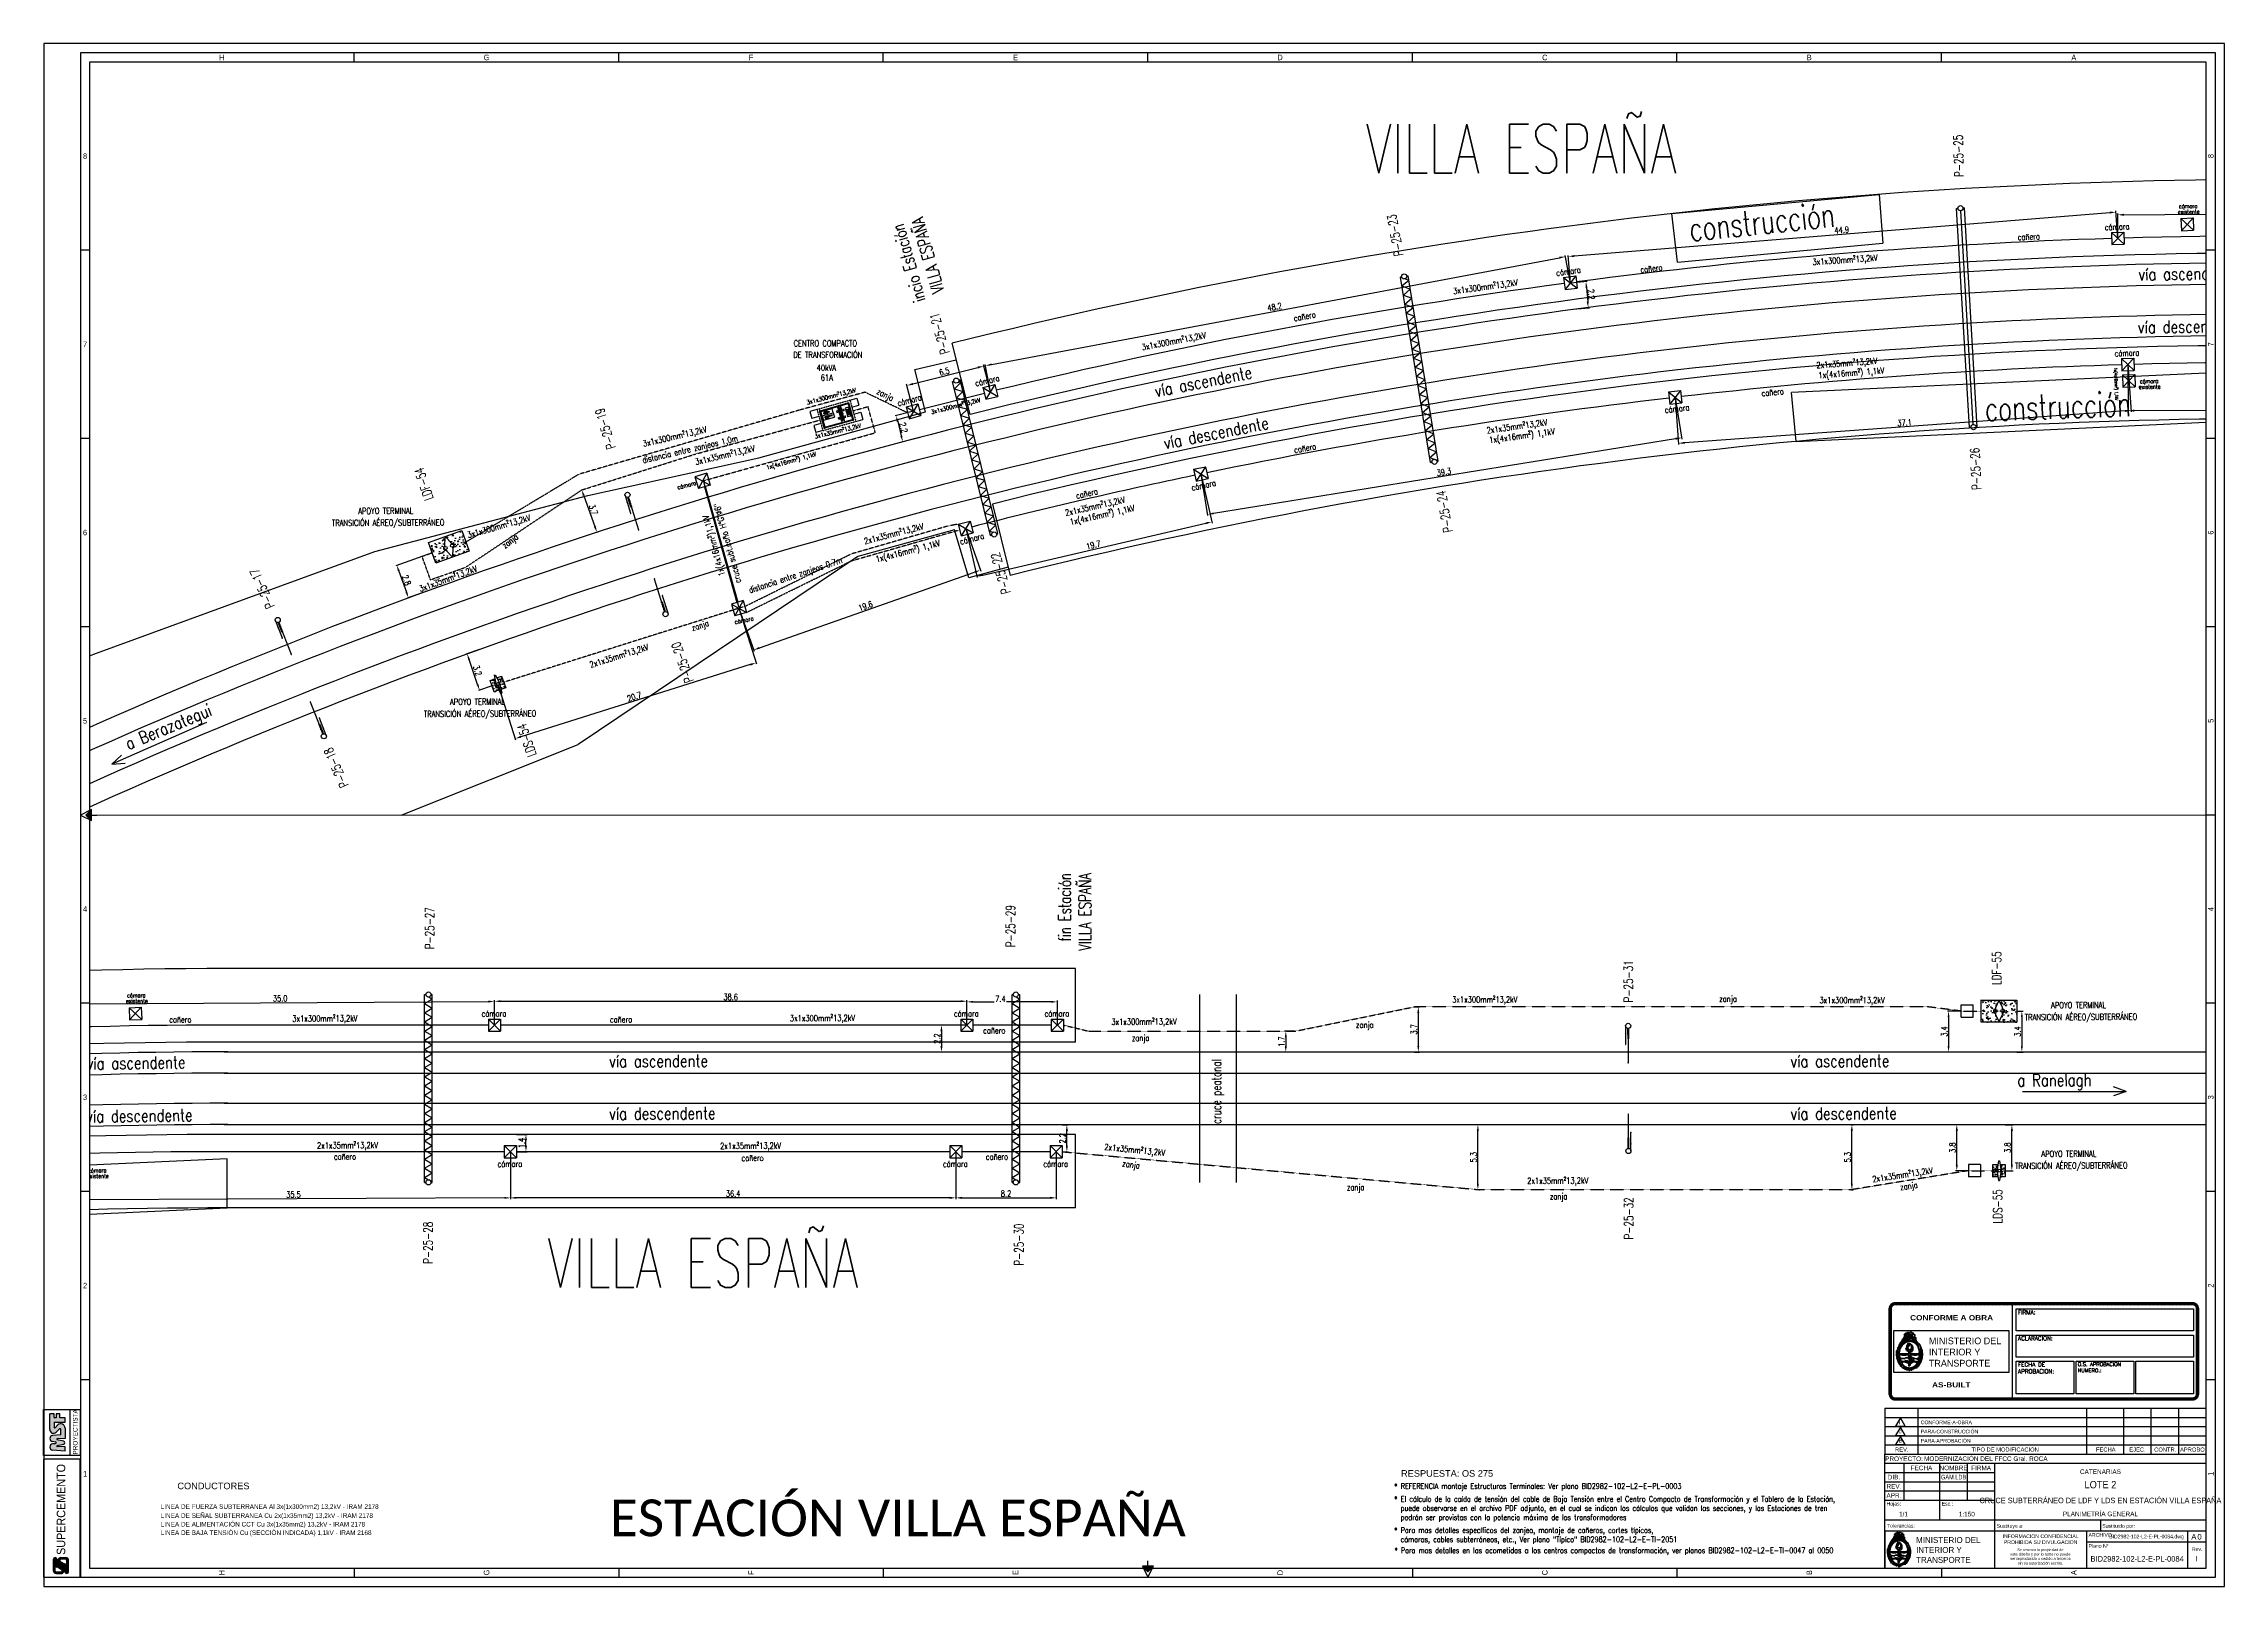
# Paper-space layout 'Layout1' of a CAD drawing. Header units: millimetres. Extents: x 355 to 1543, y 78 to 918.
# The model-space entities are those that its viewports show. They can reach past a viewport. Long polylines and large blocks are cut down to what shows.
import ezdxf
from ezdxf.enums import TextEntityAlignment as Align

# ---------------------------------------------------------------- set-up
doc = ezdxf.new("R2010")
doc.units = ezdxf.units.MM
doc.linetypes.add('HIDDEN2', pattern=[4.7625, 3.175, -1.5875])
for name, color, linetype in [('0_FORMATO', 7, 'Continuous'), ('C142', 142, 'Continuous'), ('E4_ESQUEMAS', 2, 'Continuous'), ('LINEA02', 8, 'Continuous'), ('M_DIM', 1, 'Continuous'), ('postes catenaria', 4, 'Continuous'), ('R-DELIMITACION REJA BIEN', 2, 'FENCELINE2'), ('TEXTO', 7, 'Continuous'), ('textos', 7, 'Continuous'), ('Textos catenaria', 7, 'Continuous')]:
    doc.layers.add(name, color=color, linetype=linetype)
doc.styles.add('ARIAL', font='arial.ttf', dxfattribs={"width": 0.7})
doc.styles.add('progresivas', font='calibri.ttf')
doc.styles.add('ROMAN_SIMPLEX', font='ROMANS')
doc.styles.add('SANSSERIF', font='SAS_____.PFB', dxfattribs={"height": 0.4})
doc.styles.add('SIMPLEX', font='simplex.shx', dxfattribs={"width": 0.75})
doc.styles.add('STYLE1', font='arial.ttf')
doc.styles.add('TEXTO_SELLO', font='')
doc.styles.get('TEXTO_SELLO').set_extended_font_data('Arial Black', bold=True)
doc.linetypes.add('FENCELINE2', pattern='A,6.35,-2.54,[132,ltypeshp.shx,S=2.54,R=0,X=-2.54,Y=0],-2.54,25.4', length=36.83)
doc.dimstyles.new('COTA-100', dxfattribs={"dimtxt": 0.5, "dimasz": 0.5, "dimexe": 0.1, "dimexo": 0, "dimgap": 0.1, "dimtad": 1, "dimdec": 1, "dimzin": 0, "dimdsep": 46, "dimtxsty": 'SIMPLEX', "dimcen": 0.1, "dimclrd": 256, "dimclre": 256, "dimclrt": 256, "dimazin": 2, "dimtm": 1e-09, "dimtfac": 0.714286, "dimtdec": 1, "dimtmove": 2, "dimatfit": 2, "dimfxl": 0, "dimtolj": 1, "dimtzin": 0, "dimarcsym": 0})
pattern_1 = [(50, (-2624.04677, -773.78864), (0.45546167, -0.039847714), [0.047625, -0.523875]), (355, (-2624.04677, -773.78864), (-0.088107065, 0.47764161), [0.0381, -0.4191]), (100.451, (-2624.0088, -773.79196), (0.367356254, 0.43779172), [0.040475, -0.445225]), (46.1842, (-2624.04677, -773.66164), (0.6776976, -0.10510582), [0.0714375, -0.7858125]), (96.6356, (-2623.9903, -773.6704), (0.59351059, 0.61856389), [0.0607125, -0.6678375]), (351.184, (-2624.0468, -773.66164), (0.59351151, 0.6185628), [0.05715, -0.62865]), (21, (-2623.98327, -773.6934), (0.3790372, -0.255663796), [0.047625, -0.523875]), (326, (-2623.98327, -773.6934), (0.15450507, 0.460469915), [0.0381, -0.4191]), (71.4514, (-2623.9517, -773.7147), (0.53354123, 0.204807144), [0.040475, -0.445225]), (37.5, (-2624.04677, -773.78864), (0.007721508, 0.211387597), [0, -0.41402, 0, -0.42545, 0, -0.4206875]), (7.5, (-2624.04677, -773.78864), (0.167049156, 0.250451437), [0, -0.24257, 0, -0.404495, 0, -0.1603375]), (327.5, (-2624.18837, -773.78864), (0.338976488, -0.01432186), [0, -0.15875, 0, -0.4953, 0, -0.657225]), (317.5, (-2624.25187, -773.78864), (0.370322953, 0.063566228), [0, -0.206375, 0, -0.32893, 0, -0.466725])]

psp = doc.layouts.get("Layout1")

# ---------------------------------------------------------------- texts
at = {"color": 254, "style": 'STYLE1'}
for s, p in [('REV.', (1367, 152.3)), ('TIPO DE MODIFICACION', (1423.3, 152.3)), ('FECHA', (1478.1, 152.3)), ('EJEC.', (1495.4, 152.3)), ('CONTR.', (1510.5, 152.3)), ('APROBO', (1525.3, 152.3))]:
    psp.add_text(s, height=2.25, dxfattribs=at).set_placement(p, align=Align.MIDDLE_CENTER)
at = {"color": 7, "style": 'STYLE1'}
for s, p in [('CONDUCTORES', (427.6, 130.7)), ('RESPUESTA: OS 275', (1094.2, 137.5))]:
    psp.add_text(s, height=3.59, dxfattribs=at).set_placement(p)
at = {"color": 254, "style": 'STYLE1'}
for tag, p, s in [('I', (1365.3, 166.1), 'A'), ('CONFORME-A-OBRA', (1377.3, 166.1), 'PARA CONSULTA'), ('0', (1365.3, 161.1), 'A'), ('B', (1365.3, 156.1), 'A'), ('PARA-CONSTRUCCIÓN', (1377.3, 161.1), 'PARA CONSULTA'), ('PARA-APROBACIÓN', (1377.3, 156.1), 'PARA CONSULTA')]:
    psp.add_attdef(tag, p, s, height=2, dxfattribs=at)
at = {"layer": 'TEXTO', "color": 0, "style": 'SANSSERIF'}
for s, p in [('LINEA DE FUERZA SUBTERRANEA Al 3x(1x300mm2) 13,2kV - IRAM 2178', (418.5, 120)), ('LINEA DE SEÑAL SUBTERRANEA Cu 2x(1x35mm2) 13,2kV - IRAM 2178', (418.5, 115.1)), ('LINEA DE ALIMENTACIÓN CCT Cu 3x(1x35mm2) 13,2kV - IRAM 2178', (418.5, 110.4)), ('LINEA DE BAJA TENSIÓN Cu (SECCIÓN INDICADA) 1,1kV - IRAM 2168', (418.5, 105.8))]:
    psp.add_text(s, height=2.5, dxfattribs=at).set_placement(p)
at = {"layer": 'textos', "color": 7, "style": 'progresivas'}
psp.add_text('ESTACIÓN VILLA ESPAÑA', height=20, dxfattribs=at).set_placement((663.2, 105.1))
at = {"layer": 'textos', "color": 110, "linetype": 'Continuous', "style": 'ROMAN_SIMPLEX', "width": 0.7}
for s, p in [('* REFERENCIA montaje Estructuras Terminales: Ver plano BID2982-102-L2-E-PL-0003', (1090.5, 130.9)), ('* El cálculo de la caída de tensión del cable de Baja Tensión entre el Centro Compacto de Transformación y el Tablero de la Estación,', (1090.5, 123.9)), ('  puede observarse en el archivo PDF adjunto, en el cual se indican los cálculos que validan las secciones, y las Estaciones de tren', (1090.5, 118.9)), ('* Para mas detalles específicos del zanjeo, montaje de cañeros, cortes típicos,', (1090.5, 106.9)), ('  podrán ser provistas con la potencia máxima de los transformadores', (1090.5, 113.9)), ('* Para mas detalles en las acometidas a los centros compactos de transformación, ver planos BID2982-102-L2-E-TI-0047 al 0050', (1090.6, 95.9)), ('  cámaras, cables subterráneos, etc., Ver plano "Típíco" BID2982-102-L2-E-TI-2051 ', (1090.5, 101.9))]:
    psp.add_text(s, height=3, dxfattribs=at).set_placement(p)

msp = doc.modelspace()

# ---------------------------------------------------------------- texts
at = {"layer": 'Textos catenaria', "style": 'SIMPLEX'}
for s, height, rotation, width, p in [('VILLA ESPAÑA', 1, 90, 0.7, (4368.78, 2875.25)), ('fin Estación', 1, 90, 0.7, (4367.13, 2876.01)), ('P-25-27', 0.75, 90, 0.7, (4315.11, 2875.36)), ('P-25-29', 0.75, 90, 0.7, (4362.57, 2875.53)), ('P-25-25', 0.75, 91.3312, 0.7, (4272.42, 2873.99)), ('LDF-55', 0.75, 90, 0.7, (4443.15, 2872.44)), ('P-25-31', 0.75, 90, 0.7, (4413.06, 2871.02)), ('P-25-23', 0.75, 100.2699, 0.7, (4226.65, 2867.59)), ('construcción', 2, 5.9057, 0.7, (4250.1, 2868.71)), ('existente', 0.35, 0.3193, 0.7, (4289.92, 2870.96)), ('cámara', 0.35, 0.3193, 0.7, (4290.01, 2871.42)), ('APOYO TERMINAL', 0.5, 0.3193, 0.8, (4447.23, 2870.54)), ('incio Estación', 1, 106.0795, 0.7, (4187.61, 2863.93)), ('VILLA ESPAÑA', 1, 106.0795, 0.7, (4189.14, 2864.66)), ('cañero', 0.5, 2.5981, 0.8, (4276.85, 2868.81)), ('cámara', 0.5, 2.0275, 0.8, (4283.96, 2869.63)), ('cañero', 0.5, 359.9991, 0.8, (4293.45, 2869.38)), ('3x1x300mm²13,2kV', 0.5, 0.3193, 0.8, (4303.51, 2869.45)), ('cámara', 0.5, 0.3193, 0.8, (4318.98, 2869.86)), ('cañero', 0.5, 0.3193, 0.8, (4329.47, 2869.38)), ('3x1x300mm²13,2kV', 0.5, 0.3193, 0.8, (4344.17, 2869.48)), ('cámara', 0.5, 0.3193, 0.8, (4357.58, 2869.86)), ('cámara', 0.5, 0.3193, 0.8, (4364.98, 2869.86)), ('3x1x300mm²13,2kV', 0.5, 0.3193, 0.8, (4370.44, 2869.19)), ('zanja', 0.5, 0.3193, 0.8, (4390.43, 2868.94)), ('TRANSICIÓN AÉREO/SUBTERRÁNEO', 0.5, 0.3193, 0.8, (4445.08, 2869.56)), ('3x1x300mm²13,2kV', 0.5, 3.9088, 0.8, (4260.09, 2866.78)), ('cañero', 0.5, 0.3193, 0.8, (4359.96, 2868.48)), ('zanja', 0.5, 0.3193, 0.8, (4372.11, 2867.87)), ('3x1x300mm²13,2kV', 0.5, 7.8938, 0.8, (4230.74, 2864.4)), ('cámara', 0.5, 7.8196, 0.8, (4239.16, 2865.89)), ('cañero', 0.5, 6.3988, 0.8, (4246.03, 2866.15)), ('vía ascendente', 1, 0.8386, 0.8, (4286.7, 2865.53)), ('vía ascendente', 1, 0.3193, 0.8, (4329.39, 2865.72)), ('cruce peatonal', 0.75, 90, 0.7, (4379.4, 2861.1)), ('vía ascendente', 1, 0.3193, 0.8, (4425.92, 2865.72)), ('a Ranelagh', 1, 0.3193, 0.8, (4444.47, 2864.16)), ('P-25-21', 0.75, 105.6672, 0.7, (4189.57, 2859.63)), ('cañero', 0.5, 10.9265, 0.8, (4217.73, 2862.18)), ('vía descendente', 1, 0.8386, 0.8, (4286.66, 2861.21)), ('vía descendente', 1, 0.3193, 0.8, (4329.39, 2861.44)), ('vía descendente', 1, 0.3193, 0.8, (4425.92, 2861.44)), ('3x1x300mm²13,2kV', 0.5, 10.9265, 0.8, (4205.31, 2859.82)), ('vía ascendente', 1, 11.2341, 0.8, (4206.41, 2855.99)), ('2x1x35mm²13,2kV', 0.5, 4.2939, 0.8, (4260.41, 2858.35)), ('1x(4x16mm²) 1,1kV', 0.5, 4.2939, 0.8, (4260.57, 2857.53)), ('1x(4x16mm²) 1,1kV', 0.25, 271.974, 0.65, (4284.72, 2858.41)), ('cámara', 0.5, 1.9825, 0.8, (4284.77, 2859.32)), ('2x1x35mm²13,2kV', 0.5, 0.3193, 0.8, (4305.53, 2859.09)), ('cañero', 0.5, 0.3193, 0.8, (4306.91, 2858.18)), ('2x1x35mm²13,2kV', 0.5, 0.3193, 0.8, (4338.47, 2859.05)), ('cañero', 0.5, 0.3193, 0.8, (4340.21, 2858.07)), ('cañero', 0.5, 0.3193, 0.8, (4360.18, 2858.17)), ('2x1x35mm²13,2kV', 0.5, 354.3188, 0.8, (4369.85, 2858.98)), ('APOYO TERMINAL', 0.5, 0.3193, 0.8, (4446.44, 2858.4)), ('3x1x300mm²13,2kV', 0.35, 14.4627, 0.8, (4177.93, 2855.39)), ('zanja', 0.5, 333.3196, 0.8, (4183.55, 2856.3)), ('cámara', 0.5, 13.2906, 0.8, (4191.71, 2856.87)), ('cañero', 0.5, 5.6358, 0.8, (4255.93, 2856.06)), ('existente', 0.35, 0.8173, 0.7, (4286.73, 2856.66)), ('cámara', 0.35, 0.8173, 0.7, (4286.82, 2857.12)), ('cámara', 0.5, 0.3193, 0.8, (4320.28, 2857.58)), ('cámara', 0.5, 0.3193, 0.8, (4356.68, 2857.58)), ('cámara', 0.5, 0.3193, 0.8, (4364.88, 2857.58)), ('zanja', 0.5, 351.9535, 0.8, (4371.31, 2857.64)), ('2x1x35mm²13,2kV', 0.5, 0.3193, 0.8, (4404.42, 2856.2)), ('2x1x35mm²13,2kV', 0.5, 8.4394, 0.8, (4432.66, 2856.33)), ('TRANSICIÓN AÉREO/SUBTERRÁNEO', 0.5, 0.3193, 0.8, (4444.29, 2857.42)), ('P-25-19', 0.75, 107.0057, 0.7, (4162.29, 2851.88)), ('cámara', 0.5, 14.8785, 0.8, (4185.36, 2855.25)), ('3x1x300mm²13,2kV', 0.35, 14.0446, 0.8, (4188.09, 2854.61)), ('cámara', 0.5, 6.8706, 0.8, (4248.03, 2854.69)), ('construcción', 2, 2.0055, 0.7, (4274.19, 2854.04)), ('zanja', 0.5, 0.3193, 0.8, (4389.68, 2855.67)), ('zanja', 0.5, 0.3193, 0.8, (4406.27, 2854.93)), ('P-25-32', 0.75, 90, 0.7, (4413.09, 2851.66)), ('zanja', 0.5, 8.4394, 0.8, (4434.93, 2855.68)), ('LDS-55', 0.75, 90, 0.7, (4443.24, 2852.97)), ('3x1x300mm²13,2kV', 0.5, 13.0422, 0.8, (4164.56, 2851.94)), ('3x1x35mm²13,2kV', 0.35, 13.5545, 0.8, (4178.58, 2852.61)), ('vía descendente', 1, 11.2341, 0.8, (4207.16, 2851.74)), ('2x1x35mm²13,2kV', 0.5, 7.9103, 0.8, (4233.48, 2853.03)), ('1x(4x16mm²) 1,1kV', 0.5, 7.9103, 0.8, (4233.69, 2852.23)), ('P-25-28', 0.75, 90, 0.7, (4314.97, 2849.67)), ('distancia entre zanjeos 1,0m', 0.5, 13.1493, 0.8, (4164.52, 2850.6)), ('3x1x35mm²13,2kV', 0.5, 13.1493, 0.8, (4168.83, 2850.46)), ('1x(4x16mm²) 1,1kV', 0.35, 15.6036, 0.8, (4174.64, 2850.07)), ('cañero', 0.5, 10.5625, 0.8, (4217.76, 2851.42)), ('P-25-26', 0.75, 92.748, 0.7, (4273.86, 2848.44)), ('P-25-30', 0.75, 90, 0.7, (4363.26, 2849.52)), ('LDF-54', 0.75, 108.9017, 0.7, (4147.4, 2847.72)), ('cámara', 0.35, 14.2551, 0.8, (4167.36, 2848.45)), ('2x1x35mm²13,2kV', 0.5, 12.6375, 0.8, (4199.07, 2846.3)), ('cañero', 0.5, 12.5589, 0.8, (4199.94, 2847.69)), ('cámara', 0.5, 12.0442, 0.8, (4209.38, 2848.35)), ('P-25-24', 0.75, 100.1384, 0.7, (4230.67, 2845.02)), ('TRANSICIÓN AÉREO/SUBTERRÁNEO', 0.5, 0.3193, 0.8, (4139.09, 2845.47)), ('APOYO TERMINAL', 0.5, 0.3193, 0.8, (4141.24, 2846.45)), ('3x1x300mm²13,2kV', 0.5, 15.6167, 0.8, (4150.23, 2844.49)), ('1x(4x16mm²)1,1kV', 0.5, 105.3014, 0.8, (4171.21, 2841.46)), ('cruce subt.caño H°G°Ø6"', 0.5, 105.3014, 0.8, (4172.53, 2840.88)), ('1x(4x16mm²) 1,1kV', 0.5, 12.6375, 0.8, (4199.45, 2845.55)), ('zanja', 0.5, 37.0309, 0.8, (4153.22, 2843.61)), ('2x1x35mm²13,2kV', 0.5, 14.5524, 0.8, (4182.65, 2843.98)), ('1x(4x16mm²) 1,1kV', 0.5, 14.5524, 0.8, (4183.6, 2842.51)), ('cámara', 0.5, 14.6427, 0.8, (4190.47, 2843.94)), ('distancia entre zanjeos 0.7m', 0.5, 18.2476, 0.8, (4173.25, 2839.98)), ('P-25-22', 0.75, 105.6772, 0.7, (4194.56, 2840.05)), ('P-25-17', 0.75, 113.9381, 0.7, (4134.44, 2838.94)), ('3x1x35mm²13,2kV', 0.5, 19.9057, 0.8, (4146.32, 2840.09)), ('zanja', 0.5, 18.2476, 0.8, (4168.57, 2836.89)), ('cámara', 0.35, 11.1744, 0.8, (4172.03, 2837.46)), ('2x1x35mm²13,2kV', 0.5, 17.3445, 0.8, (4160.24, 2833.89)), ('P-25-20', 0.75, 109.7113, 0.7, (4168.67, 2832.84)), ('a Berazategui', 1, 22.6013, 0.8, (4122.46, 2827.18)), ('TRANSICIÓN AÉREO/SUBTERRÁNEO', 0.5, 0.3193, 0.8, (4146.6, 2829.87)), ('APOYO TERMINAL', 0.5, 0.3193, 0.8, (4148.74, 2830.86)), ('LDS-54', 0.75, 108.9017, 0.7, (4155.82, 2826.78)), ('P-25-18', 0.75, 113.9381, 0.7, (4140.48, 2824.31))]:
    msp.add_text(s, height=height, rotation=rotation, dxfattribs=dict(at, width=width)).set_placement(p)
for s, height, width, p in [('VILLA ESPAÑA', 4, 0.7, (4223.55, 2874.29)), ('3x1x300mm²13,2kV', 0.5, 0.8, (4398.29, 2871.01)), ('zanja', 0.5, 0.8, (4420.11, 2871.07)), ('3x1x300mm²13,2kV', 0.5, 0.8, (4428.3, 2870.96)), ('CENTRO COMPACTO', 0.5, 0.8, (4176.82, 2860.14)), ('DE TRANSFORMACIÓN', 0.5, 0.8, (4176.79, 2859.21)), ('40kVA', 0.5, 0.8, (4178.7, 2858.14)), ('61A', 0.5, 0.8, (4179.03, 2857.34)), ('VILLA ESPAÑA', 4, 0.7, (4324.35, 2847.73))]:
    msp.add_text(s, height=height, dxfattribs=dict(at, width=width)).set_placement(p)

# ---------------------------------------------------------------- blocks, each defined once
blk = doc.blocks.new('ROTULO_CARATULA')
at = {"layer": '0_FORMATO', "color": 255}
for p, q in [((0, 0), (0, 62)), ((0, 52), (60, 52)), ((10.6, 37), (10.6, 57)), ((30, 37), (30, 57)), ((45, 37), (45, 57)), ((60, 0), (60, 57)), ((0, 47), (60, 47)), ((0, 42), (60, 42)), ((0, 37), (60, 37)), ((30, 26), (30, 37)), ((175, 26), (0, 26)), ((117.5, 26), (117.5, 20)), ((175, 20), (0, 20)), ((0, 19.4), (0, 0)), ((60, 0), (60, 19.2)), ((110, 20), (110, 0)), ((175, 14), (110, 14)), ((165, 20), (165, 0)), ((0, 0), (175, 0))]:
    blk.add_line(p, q, dxfattribs=at)
at = {"layer": '0_FORMATO', "color": 7}
for p, q in [((0, 62), (175, 62)), ((0, 57), (175, 57))]:
    blk.add_line(p, q, dxfattribs=at)
at = {"layer": '0_FORMATO', "color": 253}
for p, q in [((0, 19.9), (0, 17.7)), ((2.2, 11.9), (2.3, 12.2)), ((2.2, 11.7), (2.2, 11.9)), ((2.3, 12.2), (2.4, 12.4)), ((2.4, 12.4), (2.5, 12.6)), ((2.5, 12.6), (2.6, 12.8)), ((2.6, 12.8), (2.7, 13.1)), ((2.7, 13.1), (2.8, 13.3)), ((2.8, 13.3), (3, 13.5)), ((3, 13.5), (3.1, 13.8)), ((3.1, 13.8), (3.2, 14)), ((3.2, 14), (3.3, 14.2)), ((3.3, 14.2), (3.4, 14.4)), ((3.4, 14.4), (3.6, 14.6)), ((3.6, 14.6), (3.7, 14.9)), ((3.7, 14.9), (3.8, 15.1)), ((3.8, 15.1), (4, 15.3)), ((4, 15.3), (4.1, 15.5)), ((4.1, 15.5), (4.3, 15.7)), ((4.3, 15.7), (4.4, 16)), ((4.4, 16), (4.6, 16.2)), ((4.6, 16.2), (4.7, 16.4)), ((4.7, 16.4), (4.9, 16.6)), ((4.9, 16.6), (5, 16.8)), ((5, 16.8), (5.2, 17)), ((5.2, 18.2), (6, 19.1)), ((5.4, 18), (5.2, 18.2)), ((5.2, 17.4), (5.4, 17.7)), ((5.2, 17), (5.3, 17.2)), ((5.3, 17.2), (5.5, 17.4)), ((5.5, 17.9), (5.4, 18)), ((5.4, 17.7), (5.5, 17.8)), ((5.5, 17.8), (5.5, 17.9)), ((6, 19.1), (6.3, 19)), ((6.3, 19), (6.4, 19.1)), ((6.4, 19.1), (6.6, 19.3)), ((6.6, 19.3), (7.4, 18.8)), ((7.4, 18.8), (7.7, 19.3)), ((7.7, 19.3), (7.9, 18.8)), ((7.9, 18.8), (8.2, 19.6)), ((8.2, 19.6), (9.6, 19.1)), ((9.6, 19.1), (9.3, 18.2)), ((9.3, 18.2), (10.4, 18.2)), ((10.4, 18.2), (10.1, 16.6)), ((10.1, 16.6), (10.4, 16.7)), ((10.4, 16.7), (10.7, 16.8)), ((10.7, 16.8), (10.9, 16.9)), ((10.8, 16.6), (10.7, 16.4)), ((10.7, 16.4), (10.7, 16.2)), ((10.7, 16.2), (10.8, 16)), ((11, 17), (10.8, 16.8)), ((10.8, 16.8), (10.8, 16.6)), ((10.8, 16), (10.8, 15.8)), ((10.8, 15.8), (10.9, 15.6)), ((10.9, 15.6), (11, 15.4)), ((11, 15.4), (11.2, 15.2)), ((11.2, 15.2), (11.3, 14.9)), ((11.3, 14.9), (11.5, 14.7)), ((11.5, 14.7), (11.6, 14.5)), ((11.6, 14.5), (11.8, 14.2)), ((11.8, 14.2), (12, 14)), ((12, 14), (12.2, 13.8)), ((12.2, 13.8), (12.3, 13.6)), ((12.3, 13.6), (12.5, 13.4)), ((12.5, 13.4), (12.7, 13.2)), ((12.7, 13.2), (12.8, 13)), ((12.8, 13), (12.9, 12.8)), ((12.9, 12.8), (13, 12.6)), ((13, 12.6), (13.1, 12.5)), ((13.1, 12.5), (13.2, 12.3)), ((13.2, 12.3), (13.3, 12.1)), ((13.3, 12.1), (13.4, 11.9)), ((1.6, 9.3), (1.7, 9.6)), ((1.6, 9.1), (1.6, 9.3)), ((1.6, 8.8), (1.6, 9.1)), ((1.6, 8.6), (1.6, 8.8)), ((1.6, 8.3), (1.6, 8.6)), ((1.6, 8.1), (1.6, 8.3)), ((1.6, 7.8), (1.6, 8.1)), ((1.6, 7.6), (1.6, 7.8)), ((1.7, 7.3), (1.6, 7.6)), ((1.7, 10), (1.8, 10.3)), ((1.7, 9.8), (1.7, 10)), ((1.7, 9.6), (1.7, 9.8)), ((1.7, 7.1), (1.7, 7.3)), ((1.8, 6.8), (1.7, 7.1)), ((1.8, 10.5), (1.9, 10.8)), ((1.8, 10.3), (1.8, 10.5)), ((1.8, 6.6), (1.8, 6.8)), ((1.9, 6.3), (1.8, 6.6)), ((1.9, 11), (2, 11.2)), ((1.9, 10.8), (1.9, 11)), ((1.9, 6.1), (1.9, 6.3)), ((2, 5.8), (1.9, 6.1)), ((2, 11.2), (2.1, 11.5)), ((2.1, 5.6), (2, 5.8)), ((2.1, 11.5), (2.2, 11.7)), ((2.2, 5.3), (2.1, 5.6)), ((2.3, 5.1), (2.2, 5.3)), ((2.4, 4.8), (2.3, 5.1)), ((2.6, 4.5), (2.4, 4.8)), ((2.7, 4.3), (2.6, 4.5)), ((2.8, 4.1), (2.7, 4.3)), ((3, 3.8), (2.8, 4.1)), ((3.1, 3.6), (3, 3.8)), ((3.3, 3.4), (3.1, 3.6)), ((3.4, 3.2), (3.3, 3.4)), ((3.6, 3), (3.4, 3.2)), ((3.8, 2.8), (3.6, 3)), ((4, 2.6), (3.8, 2.8)), ((4.2, 2.4), (4, 2.6)), ((4.4, 2.2), (4.2, 2.4)), ((4.7, 2), (4.4, 2.2)), ((4.9, 1.9), (4.7, 2)), ((5.1, 1.7), (4.9, 1.9)), ((5.4, 1.6), (5.1, 1.7)), ((5.6, 1.5), (5.4, 1.6)), ((8.5, 1.8), (5.5, 2.1)), ((5.5, 2.1), (6.8, 1.3)), ((5.8, 1.4), (5.6, 1.5)), ((6.1, 1.3), (5.8, 1.4)), ((6.3, 1.3), (6.1, 1.3)), ((6.6, 1.3), (6.3, 1.3)), ((6.8, 1.3), (6.6, 1.3)), ((6.8, 1.3), (8.5, 1.8)), ((7.1, 1.3), (6.8, 1.3)), ((7.3, 1.2), (7.1, 1.3)), ((7.5, 1), (7.3, 1.2)), ((7.5, 0.8), (7.5, 1)), ((7.7, 0.5), (7.5, 0.8)), ((8.2, 1.3), (7.7, 0.5)), ((9.6, 1.6), (8.2, 1.3)), ((10.4, 2.6), (8.8, 1.8)), ((8.8, 1.8), (9.6, 1.6)), ((10.1, 1.8), (10.4, 2.6)), ((10.4, 1.9), (10.1, 1.8)), ((10.6, 2), (10.4, 1.9)), ((10.8, 2.1), (10.6, 2)), ((11, 2.3), (10.8, 2.1)), ((11.2, 2.4), (11, 2.3)), ((11.4, 2.5), (11.2, 2.4)), ((11.6, 2.7), (11.4, 2.5)), ((11.8, 2.9), (11.6, 2.7)), ((12, 3), (11.8, 2.9)), ((12.1, 3.2), (12, 3)), ((12.3, 3.4), (12.1, 3.2)), ((12.4, 3.6), (12.3, 3.4)), ((12.6, 3.8), (12.4, 3.6)), ((12.7, 4), (12.6, 3.8)), ((12.8, 4.2), (12.7, 4)), ((13, 4.4), (12.8, 4.2)), ((13.1, 4.6), (13, 4.4)), ((13.2, 4.8), (13.1, 4.6)), ((13.3, 5), (13.2, 4.8)), ((13.4, 5.3), (13.3, 5)), ((13.4, 11.9), (13.5, 11.6)), ((13.5, 5.5), (13.4, 5.3)), ((13.5, 11.6), (13.6, 11.4)), ((13.6, 5.7), (13.5, 5.5)), ((13.6, 11.4), (13.7, 11.2)), ((13.7, 6.2), (13.6, 6)), ((13.6, 6), (13.6, 5.7)), ((13.7, 11.2), (13.7, 10.9)), ((13.7, 10.9), (13.8, 10.7)), ((13.8, 6.4), (13.7, 6.2)), ((13.8, 10.7), (13.8, 10.5)), ((13.8, 10.5), (13.9, 10.2)), ((13.9, 6.9), (13.8, 6.7)), ((13.8, 6.7), (13.8, 6.4)), ((13.9, 10.2), (13.9, 10)), ((13.9, 10), (14, 9.7)), ((14, 7.7), (13.9, 7.4)), ((13.9, 7.4), (13.9, 7.2)), ((13.9, 7.2), (13.9, 6.9)), ((14, 9.7), (14, 9.5)), ((14, 9.5), (14, 9.2)), ((14, 9.2), (14, 9)), ((14, 9), (14, 8.7)), ((14, 8.7), (14, 8.5)), ((14, 8.5), (14, 8.2)), ((14, 8.2), (14, 7.9)), ((14, 7.9), (14, 7.7))]:
    blk.add_line(p, q, dxfattribs=at)
at = {"layer": '0_FORMATO'}
blk.add_line((60, 19.2), (60, 21.6), dxfattribs=at)
at = {"layer": '0_FORMATO', "color": 253}
for points in [[(0, 19.9), (0, 19.9)], [(2.2, 12.2), (2.2, 11.9), (2.2, 11.6), (2.2, 11.4), (2.3, 11.2), (2.5, 11.1), (2.7, 10.9), (2.5, 11.4), (3.3, 11.1), (2.2, 12.2)], [(3.3, 14.4), (3.1, 14.1), (3, 13.9), (2.8, 13.6), (2.7, 13.4), (2.6, 13.1), (2.6, 12.8), (2.5, 12.6), (2.5, 12.3), (2.5, 12), (2.6, 12.2), (2.7, 12.4), (2.9, 12.6), (3, 12.9), (3.1, 13.1), (3.2, 13.4), (3.3, 13.7), (3.3, 13.9), (3.3, 14.2), (3.3, 14.4)], [(2.7, 8.9), (7.4, 8.9), (7.4, 10), (7.2, 10.1), (7.1, 10.3), (6.9, 10.4), (6.8, 10.6), (6.7, 10.8), (6.6, 11), (6.5, 11.2), (6.5, 11.4), (6.4, 11.7), (6.4, 11.9), (6.4, 12.1), (6.4, 12.4), (6.4, 12.6), (6.5, 12.8), (6.6, 13), (6.6, 13.2), (6.8, 13.3), (6.9, 13.5), (7.1, 13.6), (7.2, 13.7), (7.4, 13.8), (7.7, 13.8), (7.9, 13.8), (8.1, 13.7), (8.3, 13.7), (8.5, 13.6), (8.6, 13.4), (8.8, 13.3), (8.9, 13.2), (9, 13), (9.1, 12.8), (9.2, 12.6), (9.3, 12.4), (9.3, 12.2), (9.4, 12), (9.4, 11.8), (9.4, 11.6), (9.3, 11.4), (9.3, 11.2), (9.2, 11), (9.1, 10.8), (9, 10.6), (8.9, 10.5), (8.8, 10.3), (8.6, 10.2), (8.4, 10.1), (8.2, 10), (8.2, 8.9), (12.6, 8.9), (12.6, 9.2), (12.6, 9.5), (12.6, 9.7), (12.5, 10), (12.5, 10.2), (12.5, 10.4), (12.4, 10.7), (12.4, 10.9), (12.3, 11.1), (12.3, 11.3), (12.2, 11.5), (12.1, 11.7), (12, 11.9), (12, 12.1), (11.9, 12.3), (11.8, 12.4), (11.7, 12.6), (11.6, 12.8), (11.5, 12.9), (11.4, 13.1), (11.3, 13.2), (11.2, 13.3), (11.1, 13.5), (10.9, 13.6), (10.8, 13.7), (10.7, 13.8), (10.6, 13.9), (10.4, 14), (10.3, 14.1), (10.1, 14.2), (10, 14.3), (9.9, 14.4), (9.7, 14.4), (9.6, 14.5), (9.4, 14.6), (9.3, 14.6), (9.1, 14.7), (9, 14.7), (8.8, 14.7), (8.7, 14.8), (8.5, 14.8), (8.3, 14.8), (8.2, 14.8), (8, 14.8), (7.9, 14.8), (7.7, 14.8), (7.6, 14.8), (7.4, 14.8), (7.2, 14.8), (7.1, 14.7), (6.9, 14.7), (6.8, 14.7), (6.6, 14.6), (6.5, 14.6), (6.3, 14.5), (6.2, 14.5), (6, 14.4), (5.9, 14.3), (5.7, 14.2), (5.6, 14.1), (5.4, 14.1), (5.3, 14), (5.1, 13.9), (5, 13.7), (4.9, 13.6), (4.7, 13.5), (4.6, 13.4), (4.5, 13.3), (4.3, 13.1), (4.2, 13), (4.1, 12.8), (4, 12.7), (3.9, 12.5), (3.8, 12.3), (3.7, 12.2), (3.6, 12), (3.5, 11.8), (3.4, 11.6), (3.3, 11.4), (3.2, 11.2), (3.2, 11), (3.1, 10.8), (3, 10.6), (3, 10.4), (2.9, 10.2), (2.9, 9.9), (2.8, 9.7), (2.8, 9.4), (2.8, 9.2), (2.7, 8.9)], [(2.7, 12.2), (3.3, 11.7), (3.3, 12.2), (2.7, 12.2)], [(3, 13.6), (2.9, 13.2), (2.9, 13), (2.9, 12.7), (3.1, 12.5), (3.3, 12.2), (3.2, 12.5), (3.3, 12.7), (3.6, 12.8), (3, 13.6)], [(3.3, 13.3), (3.3, 13), (3.3, 12.9), (3, 12.8), (3.3, 12), (3.5, 12.2), (3.6, 12.5), (3.6, 12.7), (3.6, 12.9), (3.5, 13.1), (3.3, 13.3)], [(3.8, 14.1), (3.8, 13.8), (3.8, 13.7), (3.6, 13.6), (3.3, 13.6), (4.1, 13), (4.7, 14.1), (3.8, 14.1)], [(3.6, 14.7), (3.8, 14.4), (3.6, 14.7)], [(3.8, 15), (3.8, 14.6), (3.7, 14.3), (3.8, 14.1), (3.9, 13.8), (4.1, 13.6), (4.1, 13.9), (4.2, 14.1), (4.3, 14.1), (4.7, 14.1), (4.4, 15), (3.8, 15)], [(4.4, 15.5), (4.7, 13.9), (5.5, 14.7), (4.4, 15.5)], [(4.7, 15.8), (4.7, 14.7), (5.7, 15), (5.5, 15.8), (4.7, 15.8)], [(6.3, 18.8), (5.5, 17.2), (4.9, 17.2), (4.9, 15.5), (5.2, 15.5), (5.4, 15.4), (5.5, 15.3), (5.4, 15.1), (5.2, 15), (5.4, 14.9), (5.7, 14.9), (5.9, 14.9), (6.2, 14.9), (6.5, 14.9), (6.8, 15), (7.1, 15), (7.4, 15.1), (7.7, 15.2), (7.9, 15.3), (8.2, 15.4), (8.4, 15.5), (8.6, 15.6), (8.8, 15.8), (5.7, 15.2), (6.3, 18.8)], [(6, 19.1), (5.2, 18.2), (5.5, 18.2), (5.8, 18.2), (5.9, 18.3), (6, 18.5), (6.1, 18.8), (6, 19.1)], [(5.7, 17.4), (5.5, 16.1), (5.7, 16.3), (5.8, 16.5), (5.9, 16.7), (5.9, 16.9), (5.9, 17.1), (5.7, 17.4)], [(5.7, 16.1), (5.7, 15.2), (6.3, 15.2), (6.3, 16.1), (5.7, 16.1)], [(6.6, 18.2), (6, 16.9), (6.2, 17.1), (6.4, 17.4), (6.5, 17.6), (6.6, 17.9), (6.6, 18.2)], [(6, 16.3), (6.8, 16.3), (6.6, 17.4), (7.7, 17.4), (7.4, 16.6), (8.2, 16.6), (7.9, 17.4), (8.8, 17.4), (8.8, 17), (8.8, 16.8), (9, 16.6), (9.3, 16.3), (9.3, 16.6), (9.2, 16.9), (9.1, 17.1), (9, 17.3), (8.9, 17.5), (8.8, 17.6), (8.6, 17.8), (8.5, 17.9), (8.3, 18), (8.2, 18), (8, 18.1), (7.9, 18.1), (7.7, 18.1), (7.5, 18), (7.4, 18), (7.2, 17.9), (7.1, 17.8), (6.9, 17.7), (6.7, 17.5), (6.6, 17.4), (6.5, 17.2), (6.3, 17), (6.2, 16.8), (6.1, 16.6), (6, 16.3)], [(6, 16.3), (6, 15.5), (6.6, 16.1), (7.4, 15.8), (7.1, 16), (6.9, 16.2), (6.7, 16.3), (6.4, 16.3), (6, 16.3)], [(6.8, 13.3), (7.7, 13), (6.3, 11.1), (9, 10.9), (8.2, 11.1), (9, 11.4), (9, 11.7), (8.9, 12), (8.8, 12.2), (8.8, 12.5), (8.7, 12.7), (8.6, 12.9), (8.4, 13.1), (8.3, 13.2), (8.1, 13.3), (7.9, 13.4), (7.7, 13.4), (7.5, 13.4), (7.2, 13.4), (6.8, 13.3)], [(6.6, 12.5), (6.3, 11.7), (6.6, 12.5)], [(6.5, 15.1), (6.7, 15.1), (6.5, 15.1)], [(8.2, 19.6), (8.1, 19.3), (7.9, 19.1), (7.8, 19.1), (7.6, 19.2), (7.4, 19.3), (6.6, 19.3), (6.7, 19.1), (6.8, 18.9), (7, 18.7), (7.1, 18.6), (7.3, 18.5), (7.5, 18.4), (7.7, 18.4), (7.9, 18.4), (8.2, 18.4), (8.4, 18.4), (8.6, 18.5), (8.9, 18.6), (9.1, 18.6), (9.3, 18.7), (9.6, 18.8), (8.2, 19.6)], [(6.6, 17.4), (6.7, 17.1), (6.8, 16.9), (7, 16.7), (7.1, 16.6), (7.4, 16.5), (7.6, 16.4), (7.9, 16.3), (7.7, 17.4), (6.6, 17.4)], [(6.6, 16.1), (6.6, 15.5), (7.1, 15.5), (6.6, 16.1)], [(6.8, 13.9), (6.6, 12.8), (7.4, 13.9), (6.8, 13.9)], [(6.8, 17.4), (6.8, 16.9), (7.4, 16.9), (7.4, 17.4), (6.8, 17.4)], [(6.8, 12.2), (7.7, 13), (7.3, 13), (7.1, 12.9), (7, 12.8), (6.9, 12.5), (6.8, 12.2)], [(6.9, 18.3), (7, 18.2), (6.9, 18.3)], [(7.4, 15.5), (8.8, 15.8), (8.8, 15), (9, 15.1), (9.3, 15.1), (9.5, 15.2), (9.7, 15.2), (9.9, 15.2), (10.1, 15.2), (10.1, 15.1), (10.2, 14.9), (10.1, 14.7), (10.9, 15), (10.9, 15.5), (10.8, 15.6), (10.6, 15.6), (10.4, 15.7), (10.1, 15.8), (9.9, 15.9), (9.7, 16), (9.5, 16.1), (9.2, 16.2), (9, 16.2), (8.8, 16.3), (8.6, 16.3), (8.4, 16.3), (8.2, 16.3), (8, 16.3), (7.9, 16.2), (7.7, 16.1), (7.6, 15.9), (7.5, 15.8), (7.4, 15.5)], [(7.4, 14.1), (8.2, 13.9), (7.4, 14.1)], [(7.6, 13.8), (7.8, 13.7), (7.6, 13.8)], [(7.7, 16.1), (7.9, 15.8), (7.7, 16.1)], [(7.8, 19.2), (7.8, 19), (7.8, 19.2)], [(7.9, 17.4), (7.9, 16.9), (8.8, 16.9), (8.8, 17.4), (7.9, 17.4)], [(7.9, 13.9), (8.8, 13.3), (7.9, 13.9)], [(8.2, 16.9), (9, 16.3), (8.2, 16.9)], [(8.5, 18.5), (8.5, 18), (9, 18), (8.5, 18.5)], [(8.8, 18), (9.9, 16.3), (9.8, 16.6), (9.6, 16.9), (9.5, 17.2), (9.4, 17.4), (9.2, 17.6), (9, 17.8), (8.8, 18)], [(8.8, 13.3), (8.8, 12), (8.8, 13.3)], [(9, 18.8), (9.3, 15.8), (10.7, 15.5), (10.7, 16.6), (10.1, 16.6), (10.4, 18.2), (9, 18.8)], [(9, 15.2), (10.4, 15), (9, 15.2)], [(9, 12.5), (9.3, 10.3), (9.4, 10.6), (9.5, 10.9), (9.5, 11.2), (9.5, 11.4), (9.4, 11.7), (9.3, 12), (9.2, 12.2), (9, 12.5)], [(9.1, 12.9), (9.2, 12.7), (9.1, 12.9)], [(9.7, 17.2), (9.8, 17.1), (9.7, 17.2)], [(10.1, 14.7), (11.5, 13), (12, 13.6), (12.9, 13), (12.6, 13.9), (11.2, 13.6), (11.2, 13.9), (11.1, 14.2), (10.9, 14.3), (10.7, 14.5), (10.5, 14.6), (10.1, 14.7)], [(10.7, 15), (12, 13.6), (12, 13.9), (11.9, 14.2), (11.8, 14.5), (11.7, 14.6), (11.5, 14.8), (11.3, 14.9), (11, 14.9), (10.7, 15)], [(11.4, 13.8), (11.6, 13.7), (11.4, 13.8)], [(12, 13.6), (11.9, 13.3), (11.8, 13), (11.8, 12.8), (11.9, 12.6), (12, 12.5), (12.3, 12.3), (12.6, 12.2), (12, 11.7), (12.3, 10.9), (13.4, 10.9), (13.1, 13), (12, 13.6)], [(12.2, 12.1), (12.4, 12), (12.2, 12.1)], [(13.1, 12.2), (13.1, 12), (13.1, 11.8), (13.1, 11.5), (13, 11.3), (12.9, 11.1), (12.9, 10.8), (12.9, 10.6), (12.8, 10.4), (12.9, 10.2), (12.9, 10.1), (13, 9.9), (13.2, 9.8), (13.4, 9.8), (12.9, 10.3), (14, 10.3), (13.1, 12.2)], [(12.9, 12.5), (13.1, 12.2), (12.9, 12.5)], [(1.4, 10.3), (1.4, 8.1), (1.6, 8.9), (2.5, 9.2), (2.3, 9.4), (2.2, 9.5), (2.1, 9.6), (2.1, 9.6), (2.2, 9.7), (2.5, 9.8), (1.4, 10.3)], [(6, 11.7), (6.1, 11.4), (6.2, 11.1), (6.3, 10.9), (6.4, 10.7), (6.6, 10.6), (6.8, 10.5), (7.1, 10.4), (7.4, 10.3), (7.4, 8.9), (2.7, 8.9), (2.8, 9.2), (2.8, 9.5), (2.8, 9.7), (2.8, 10), (2.9, 10.3), (2.9, 10.5), (2.8, 10.8), (2.7, 11), (2.6, 11.2), (2.5, 11.4), (2.7, 10.9), (1.9, 11.1), (1.6, 10), (2.2, 10.6), (1.9, 9.2), (2.5, 7.6), (2.7, 8.7), (7.4, 8.7), (7.4, 6.8), (7.9, 8.7), (8.2, 8.7), (8.5, 8.7), (8.7, 8.7), (9, 8.7), (9.3, 8.7), (9.5, 8.7), (9.8, 8.7), (10.1, 8.7), (10.3, 8.7), (10.6, 8.7), (10.9, 8.7), (11.1, 8.7), (11.4, 8.7), (11.6, 8.6), (11.9, 8.6), (12.1, 8.5), (12.4, 8.4), (12.6, 8.3), (12.8, 8.2), (13.1, 8.1), (13.3, 7.9), (13.5, 7.8), (13.7, 7.6), (12.6, 7.8), (12, 4.8), (10.7, 5.1), (11.5, 4.6), (10.1, 2.6), (11.2, 2.6), (12.6, 5.9), (13.7, 5.7), (12.9, 6.2), (12.9, 7.3), (13.7, 6.5), (14, 10.3), (13.1, 8.4), (13.1, 9.5), (12.9, 9.4), (12.6, 9.3), (12.4, 9.2), (12.1, 9.1), (11.8, 9), (11.6, 9), (11.3, 8.9), (11, 8.9), (10.7, 8.9), (10.5, 8.9), (10.2, 8.9), (9.9, 8.9), (9.6, 8.9), (9.3, 8.9), (9, 8.9), (8.8, 8.9), (8.5, 8.9), (8.2, 8.9), (7.9, 8.9), (8.5, 10.6), (7.1, 11.1), (7.1, 10.8), (7, 10.7), (6.9, 10.6), (6.6, 10.6), (6.3, 10.6), (6, 11.7)], [(1.6, 8.9), (1.7, 8.6), (1.8, 8.3), (1.8, 8.1), (2, 7.9), (2.2, 7.7), (2.5, 7.6), (1.9, 8.1), (2.5, 8.9), (1.6, 8.9)], [(1.6, 7.8), (1.6, 6.5), (1.9, 7.3), (2.5, 6.8), (2.5, 7.1), (2.5, 7.3), (2.3, 7.5), (2.2, 7.6), (1.9, 7.7), (1.6, 7.8)], [(1.9, 7.3), (1.6, 6.2), (2.7, 6.2), (1.9, 7.3)], [(1.9, 10.6), (1.9, 10), (2.5, 10), (1.9, 10.6)], [(2.7, 6.8), (1.9, 5.7), (3, 5.4), (2.7, 6.8)], [(1.9, 5.1), (3.3, 4.8), (3, 5.9), (1.9, 5.1)], [(2, 11.8), (2.1, 11.6), (2, 11.8)], [(2.1, 9.7), (2.3, 9.6), (2.1, 9.7)], [(2.1, 8.3), (2.3, 8.2), (2.1, 8.3)], [(2.3, 5.2), (2.4, 5), (2.3, 5.2)], [(2.5, 4.3), (4.4, 3.5), (4.4, 4.8), (4.1, 4.9), (3.8, 5), (3.6, 5), (3.3, 4.9), (3.1, 4.8), (2.9, 4.7), (2.7, 4.5), (2.5, 4.3)], [(2.7, 8.7), (3, 8.6), (3.2, 8.5), (3.5, 8.4), (3.8, 8.4), (4, 8.4), (4.3, 8.3), (4.6, 8.3), (4.9, 8.3), (5.2, 8.3), (5.5, 8.3), (5.7, 8.3), (6, 8.3), (6.3, 8.4), (6.6, 8.4), (6.9, 8.4), (7.1, 8.4), (7.4, 8.4), (7.1, 8.5), (6.9, 8.6), (6.6, 8.6), (6.4, 8.7), (6.1, 8.7), (5.8, 8.7), (5.5, 8.7), (5.2, 8.7), (5, 8.7), (4.7, 8.7), (4.4, 8.7), (4.1, 8.7), (3.8, 8.7), (3.5, 8.7), (3.3, 8.7), (3, 8.7), (2.7, 8.7)], [(2.7, 8.4), (2.8, 8.1), (2.8, 7.9), (2.9, 7.6), (3, 7.4), (3.1, 7.3), (3.3, 7.1), (3.4, 7), (3.6, 7), (3.7, 6.9), (3.9, 6.8), (4.1, 6.8), (4.3, 6.8), (4.5, 6.8), (4.7, 6.8), (4.9, 6.8), (5.2, 6.9), (5.4, 6.9), (5.6, 7), (5.8, 7), (6.1, 7.1), (6.3, 7.1), (6.5, 7.2), (6.7, 7.2), (7, 7.2), (7.2, 7.3), (7.4, 7.3), (7.4, 8.4), (2.7, 8.4)], [(2.7, 7.3), (3, 7), (2.7, 7.3)], [(2.7, 7), (3, 6.8), (2.7, 7)], [(2.7, 4.6), (2.9, 4.3), (3, 4), (3.1, 3.9), (3.3, 3.7), (3.5, 3.6), (3.8, 3.5), (3.7, 3.8), (3.6, 4), (3.5, 4.2), (3.3, 4.3), (3.1, 4.5), (2.7, 4.6)], [(2.8, 10.4), (2.9, 10.2), (2.8, 10.4)], [(3, 6.2), (3.1, 6), (3.3, 5.9), (3.4, 5.8), (3.6, 5.7), (3.9, 5.6), (4.1, 5.5), (4.3, 5.4), (4.6, 5.4), (4.9, 5.3), (5.2, 5.3), (5.5, 5.3), (5.8, 5.3), (6.1, 5.2), (6.4, 5.2), (6.7, 5.2), (7, 5.3), (7.3, 5.3), (7.5, 5.3), (7.8, 5.3), (8.1, 5.3), (8.3, 5.3), (8.6, 5.4), (8.8, 5.4), (8.8, 6.2), (9, 6.1), (9.2, 6), (9.4, 5.9), (9.6, 5.8), (9.8, 5.7), (10, 5.6), (10.2, 5.5), (10.4, 5.4), (10.6, 5.3), (10.8, 5.3), (11, 5.3), (11.2, 5.3), (11.4, 5.3), (11.6, 5.4), (11.8, 5.4), (11.9, 5.6), (12.1, 5.7), (12.2, 5.9), (12.3, 6.2), (12.1, 6.2), (11.8, 6.3), (11.5, 6.3), (11.3, 6.4), (11, 6.4), (10.8, 6.5), (10.5, 6.5), (10.2, 6.6), (10, 6.7), (9.7, 6.7), (9.5, 6.8), (9.2, 6.8), (8.9, 6.8), (8.7, 6.9), (8.4, 6.9), (8.2, 6.9), (7.9, 6.9), (7.6, 6.8), (7.4, 6.8), (8.8, 6.5), (8.4, 6.4), (8.1, 6.4), (7.9, 6.4), (7.7, 6.4), (7.5, 6.6), (7.3, 6.8), (7.1, 7), (3, 6.2)], [(3, 6.2), (4.1, 6.5), (3.8, 6.6), (3.5, 6.6), (3.3, 6.5), (3, 6.2)], [(3, 3.7), (3.3, 2.9), (4.1, 3.2), (3, 3.7)], [(3.3, 5.4), (3.6, 5.1), (3.3, 5.4)], [(3.6, 3.2), (3.8, 2.9), (3.9, 2.7), (4.1, 2.6), (4.4, 2.5), (4.6, 2.4), (4.9, 2.4), (5.2, 2.4), (4.7, 3.5), (3.6, 3.2)], [(3.6, 2.9), (3.8, 2.6), (3.6, 2.9)], [(7.4, 2.9), (7.4, 4.6), (3.8, 4.8), (3.9, 4.6), (4.1, 4.4), (4.2, 4.2), (4.3, 4), (4.5, 3.8), (4.6, 3.6), (4.8, 3.4), (5, 3.3), (5.1, 3.1), (5.3, 3), (5.5, 2.9), (5.7, 2.8), (5.9, 2.7), (6.1, 2.6), (6.3, 2.5), (6.5, 2.4), (6.7, 2.3), (6.9, 2.3), (7.1, 2.3), (7.3, 2.2), (7.5, 2.2), (7.7, 2.2), (7.9, 2.2), (8.1, 2.2), (8.3, 2.2), (8.5, 2.3), (8.7, 2.3), (8.9, 2.4), (9.1, 2.4), (9.3, 2.5), (9.5, 2.6), (9.7, 2.7), (9.9, 2.8), (10.1, 2.9), (10.3, 3.1), (10.5, 3.2), (10.6, 3.4), (10.8, 3.5), (10.9, 3.7), (11.1, 3.9), (11.2, 4.1), (11.4, 4.3), (11.5, 4.6), (11.2, 4.7), (10.9, 4.8), (10.6, 4.9), (10.3, 4.9), (10.1, 4.9), (9.9, 4.9), (9.7, 4.9), (9.5, 4.8), (9.4, 4.8), (9.2, 4.7), (9, 4.6), (8.9, 4.5), (8.8, 4.4), (8.6, 4.2), (8.5, 4.1), (8.3, 3.9), (8.1, 3.7), (8, 3.5), (7.8, 3.3), (7.6, 3.1), (7.4, 2.9)], [(4.1, 6.8), (5.5, 6.5), (4.1, 6.8)], [(4.1, 4), (4.4, 3.7), (4.1, 4)], [(4.9, 2.9), (4.9, 2.6), (4.8, 2.5), (4.7, 2.4), (4.4, 2.4), (4.1, 2.4), (5.2, 1.8), (6.8, 1.8), (4.9, 2.9)], [(4.4, 3.7), (5.2, 2.9), (4.4, 3.7)], [(4.5, 5.2), (4.6, 5), (4.5, 5.2)], [(4.8, 5.3), (5, 5.2), (4.8, 5.3)], [(5.2, 5.1), (6.6, 5.4), (6.3, 5.5), (6, 5.6), (5.8, 5.6), (5.6, 5.5), (5.4, 5.4), (5.2, 5.1)], [(5.2, 2.9), (5.5, 2.6), (5.2, 2.9)], [(5.2, 2.1), (5.4, 1.8), (5.6, 1.6), (5.8, 1.5), (6, 1.3), (6.3, 1.2), (6.5, 1.1), (6.8, 1), (5.2, 2.1)], [(5.4, 2.3), (5.6, 2.2), (5.4, 2.3)], [(5.6, 6.8), (5.7, 6.7), (5.6, 6.8)], [(5.7, 7), (7.4, 7), (5.7, 7)], [(5.7, 5.4), (6.6, 4.8), (5.7, 5.4)], [(5.7, 2.6), (6, 2.4), (5.7, 2.6)], [(6, 7.3), (6.3, 7), (6, 7.3)], [(6.3, 10.9), (7.4, 10.6), (6.3, 10.9)], [(6.3, 5.4), (6.6, 5.1), (6.3, 5.4)], [(6.3, 4.8), (6.6, 4.6), (6.3, 4.8)], [(6.3, 2.4), (6.6, 2.1), (6.3, 2.4)], [(6.6, 10.9), (7.4, 11.4), (6.6, 10.9)], [(6.6, 10.3), (7.4, 10), (6.6, 10.3)], [(6.6, 5.7), (6.6, 5.1), (7.4, 5.1), (6.6, 5.7)], [(6.6, 4.6), (6.9, 4.6), (7.2, 4.7), (7.4, 4.8), (7.6, 4.9), (7.8, 5.1), (7.9, 5.4), (7.6, 5.3), (7.3, 5.3), (7.1, 5.2), (6.9, 5.1), (6.7, 4.9), (6.6, 4.6)], [(6.8, 4.8), (7.1, 4.6), (6.8, 4.8)], [(6.9, 1.6), (7, 1.5), (6.9, 1.6)], [(7.1, 7), (7.2, 6.7), (7.3, 6.5), (7.4, 6.4), (7.6, 6.3), (7.9, 6.2), (7.1, 7)], [(7.1, 1.8), (7.9, 1.6), (7.4, 0.7), (8.8, 1.8), (7.1, 1.8)], [(7.4, 4.6), (7.4, 3.2), (7.4, 4.6)], [(7.4, 3.2), (7.7, 2.9), (7.4, 3.2)], [(7.6, 1.5), (7.8, 1.4), (7.6, 1.5)], [(7.9, 5.1), (7.7, 3.2), (7.9, 5.1)], [(7.7, 3.2), (7.9, 2.9), (7.7, 3.2)], [(7.8, 0.8), (7.8, 0.6), (7.8, 0.8)], [(8.2, 11.4), (9, 11.1), (7.9, 10.9), (9.3, 10.3), (9.3, 11.4), (8.2, 11.4)], [(7.9, 10.3), (7.9, 8.9), (8.2, 10), (9.3, 10), (7.9, 10.3)], [(7.9, 8.7), (7.9, 8.3), (8, 8), (8, 7.8), (8.1, 7.5), (8.3, 7.3), (8.5, 7), (7.9, 8.7)], [(7.9, 6.8), (7.9, 6.2), (8.5, 6.2), (8.5, 6.8), (7.9, 6.8)], [(7.9, 4.6), (7.9, 3.2), (7.9, 4.6)], [(8.2, 8.7), (8.5, 8.6), (8.7, 8.5), (9, 8.4), (9.2, 8.4), (9.5, 8.4), (9.8, 8.3), (10.1, 8.3), (10.4, 8.3), (10.6, 8.3), (10.9, 8.3), (11.2, 8.3), (11.5, 8.4), (11.8, 8.4), (12.1, 8.4), (12.3, 8.4), (12.6, 8.4), (12.3, 8.5), (12.1, 8.6), (11.8, 8.6), (11.6, 8.7), (11.3, 8.7), (11, 8.7), (10.7, 8.7), (10.4, 8.7), (10.2, 8.7), (9.9, 8.7), (9.6, 8.7), (9.3, 8.7), (9, 8.7), (8.7, 8.7), (8.5, 8.7), (8.2, 8.7)], [(8.2, 8.4), (8.3, 8.2), (8.4, 8), (8.5, 7.9), (8.6, 7.7), (8.7, 7.5), (8.9, 7.4), (9, 7.3), (9.2, 7.1), (9.4, 7), (9.6, 6.9), (9.7, 6.9), (9.9, 6.8), (10.1, 6.7), (10.3, 6.7), (10.5, 6.7), (10.7, 6.6), (10.9, 6.6), (11.1, 6.6), (11.3, 6.7), (11.4, 6.7), (11.6, 6.8), (11.8, 6.9), (11.9, 7), (12.1, 7.1), (12.2, 7.2), (12.3, 7.3), (12.4, 7.5), (12.5, 7.7), (12.5, 7.9), (12.6, 8.1), (12.6, 8.4), (8.2, 8.4)], [(8.2, 5.4), (8.2, 4.6), (8.8, 4.6), (8.8, 5.4), (8.2, 5.4)], [(8.4, 11.9), (8.6, 11.8), (8.4, 11.9)], [(8.5, 7.3), (9.6, 6.8), (8.5, 7.3)], [(8.5, 6.5), (8.8, 6.2), (8.5, 6.5)], [(8.5, 5.9), (8.8, 5.1), (8.5, 5.9)], [(9.3, 5.9), (8.5, 5.1), (8.8, 5.1), (9, 5.1), (9.2, 5.2), (9.3, 5.3), (9.4, 5.4), (9.4, 5.7), (9.3, 5.9)], [(8.8, 1.6), (8.5, 1), (9, 1), (8.8, 1.6)], [(8.7, 2), (8.8, 1.9), (8.7, 2)], [(8.8, 5.9), (9.3, 5.4), (9.3, 5.9), (8.8, 5.9)], [(8.8, 2.4), (9, 2.1), (8.8, 2.4)], [(8.9, 6.1), (9.1, 6), (8.9, 6.1)], [(9, 7.3), (9.3, 7), (9, 7.3)], [(9, 5.1), (9.3, 4.8), (9, 5.1)], [(9, 1.8), (10.1, 2.4), (9.8, 2.4), (9.6, 2.4), (9.4, 2.3), (9.2, 2.1), (9, 1.8)], [(9.2, 1.5), (9.4, 1.4), (9.2, 1.5)], [(9.6, 7), (9.6, 6.5), (10.1, 6.5), (9.6, 7)], [(9.6, 5.9), (9.9, 5.7), (9.6, 5.9)], [(9.8, 1.7), (9.9, 1.6), (9.8, 1.7)], [(9.9, 5.5), (10, 5.3), (9.9, 5.5)], [(9.9, 2.9), (10.1, 2.6), (9.9, 2.9)], [(10, 6.9), (10.2, 6.8), (10, 6.9)], [(10.1, 5.4), (10.4, 5.1), (10.1, 5.4)], [(10.1, 2.1), (11.5, 2.1), (10.1, 2.1)], [(10.3, 6.7), (10.5, 6.6), (10.3, 6.7)], [(11.2, 3.5), (11.1, 3.2), (11, 3.1), (11, 3), (11.1, 2.9), (11.2, 2.6), (11, 2.8), (10.9, 2.9), (10.8, 2.9), (10.6, 2.8), (10.4, 2.6), (12, 2.6), (12, 3.2), (11.2, 3.5)], [(10.5, 5.2), (10.6, 5), (10.5, 5.2)], [(10.7, 6.8), (10.9, 6.5), (10.7, 6.8)], [(10.9, 4.8), (11.2, 4.6), (10.9, 4.8)], [(11, 6.6), (11.1, 6.4), (11, 6.6)], [(11.2, 5.1), (12, 4.8), (11.2, 5.1)], [(11.2, 4.3), (11.5, 4), (11.2, 4.3)], [(11.4, 6.4), (11.6, 6.3), (11.4, 6.4)], [(11.8, 4.6), (12.3, 3.7), (11.5, 3.5), (12.3, 2.9), (13.1, 4.8), (11.8, 4.6)], [(11.5, 4), (12.3, 3.5), (11.5, 4)], [(12, 6.4), (12.1, 6.3), (12, 6.4)], [(12, 5.7), (12.3, 5.4), (12, 5.7)], [(12.2, 4.2), (12.4, 4.1), (12.2, 4.2)], [(12.3, 6.8), (12.6, 6.5), (12.3, 6.8)], [(12.6, 5.9), (12.3, 4.8), (12.6, 4.9), (12.8, 5), (13, 5.2), (13, 5.3), (12.9, 5.5), (12.8, 5.7), (12.6, 5.9)], [(12.4, 11.5), (12.5, 11.3), (12.4, 11.5)], [(12.6, 10.9), (12.6, 10.3), (13.1, 10.9), (12.6, 10.9)], [(12.6, 9.8), (12.6, 8.9), (12.6, 9.8)], [(12.6, 8.7), (12.6, 7.8), (12.6, 8.7)], [(12.9, 10.3), (13.4, 9.8), (13.1, 8.4), (13.3, 8.6), (13.5, 8.8), (13.6, 9), (13.6, 9.3), (13.7, 9.5), (13.7, 9.8), (13.7, 10), (13.7, 10.3), (13.7, 10.6), (12.9, 10.3)], [(12.9, 8.1), (13.7, 7.6), (12.9, 8.1)], [(12.9, 7.3), (12.9, 6.2), (13.7, 6.2), (13.7, 7.3), (12.9, 7.3)], [(13.1, 5.9), (13.1, 4.8), (13.1, 5.9)], [(14, 8.5), (14.1, 8.3), (14, 8.5)]]:
    blk.add_lwpolyline(points, dxfattribs=at)
at = {"layer": '0_FORMATO', "color": 255, "style": 'STYLE1'}
for s, p in [('PROYECTO:', (10.5, 59.5)), ('DIB.', (5, 49.5)), ('FECHA', (20, 54.5)), ('FIRMA', (52.5, 54.5)), ('APR.', (5, 39.5)), ('REV.', (5, 44.5))]:
    blk.add_text(s, height=2.5, dxfattribs=at).set_placement(p, align=Align.MIDDLE)
at = {"layer": '0_FORMATO', "color": 255, "style": 'STYLE1', "width": 0.8}
blk.add_text('NOMBRE', height=2.5, dxfattribs=at).set_placement((37.5, 54.5), align=Align.MIDDLE)
at = {"layer": '0_FORMATO', "color": 255, "style": 'STYLE1'}
for s, p in [('Hojas:', (1, 36)), ('Esc.:', (31, 36)), ('ARCHIVO:', (111, 19))]:
    blk.add_text(s, height=2, dxfattribs=at).set_placement(p, align=Align.TOP_LEFT)
at = {"layer": '0_FORMATO', "color": 255, "style": 'STYLE1', "width": 0.8}
for s, p in [('Tolerancias: ', (1.2, 24)), ('Sustituye a:', (61, 23.9)), ('Sustituido por:', (118.5, 23.9))]:
    blk.add_text(s, height=2, dxfattribs=at).set_placement(p, align=Align.TOP_LEFT)
at = {"layer": '0_FORMATO', "linetype": 'Continuous'}
for s, height, p in [('MINISTERIO DEL', 3.252, (17.1, 13.6)), ('TRANSPORTE', 3.25, (17.1, 2.8)), ('INTERIOR Y', 3.25, (17.1, 8.2))]:
    blk.add_text(s, height=height, dxfattribs=at).set_placement(p)
at = {"layer": '0_FORMATO', "color": 255, "style": 'STYLE1'}
for s, height, p in [('INFORMACION CONFIDENCIAL', 2, (84.9, 16.3)), ('PROHIBIDA SU DIVULGACION', 2, (84.9, 13.1)), ('ser reproducido o cedido a terceros', 1.5, (84.8, 4.4)), ('este diseño y por lo tanto no puede', 1.5, (84.8, 6.8)), ('Se reserva la propiedad de', 1.5, (84.8, 9.2)), ('sin su autorización escrita.', 1.5, (84.8, 1.9))]:
    blk.add_text(s, height=height, dxfattribs=at).set_placement(p, align=Align.CENTER)
at = {"layer": '0_FORMATO', "color": 254, "style": 'STYLE1'}
blk.add_text('Plano N°', height=2, dxfattribs=at).set_placement((111, 13), align=Align.TOP_LEFT)
at = {"layer": '0_FORMATO', "color": 255, "style": 'STYLE1'}
blk.add_text('A', height=3, dxfattribs=at).set_placement((168.4, 18.5), align=Align.TOP_CENTER)
at = {"layer": '0_FORMATO', "color": 254, "style": 'STYLE1'}
blk.add_text('Rev.', height=2, dxfattribs=at).set_placement((170.2, 11.3), align=Align.TOP_CENTER)
at = {"layer": '0_FORMATO', "color": 253, "style": 'STYLE1'}
for tag, p, height in [('NOM_PROYECTO', (21.4, 58.2), 2.5), ('HOJAS', (7.7, 28.1), 2.5), ('XXXXXXXXXX', (19.3, 22), 2.5), ('XXXX-X-XX-XXX-XXXX', (79.6, 21.9), 2), ('XXXX-X-XX-XXX-XXXX', (140.2, 21.9), 2)]:
    blk.add_attdef(tag, p, '', height=height, dxfattribs=at)
at = {"layer": '0_FORMATO', "color": 253, "style": 'STYLE1', "flags": 4}
for tag, width, p in [('DD/MM/AA', 0.9, (20.3, 49.5)), ('NOMB.', 0.7, (37.5, 49.5)), ('DD/MM/AA', 0.9, (20.3, 44.5)), ('DD/MM/AA', 0.9, (20.3, 39.5)), ('NOMB.', 0.7, (37.5, 44.5)), ('NOMB.', 0.7, (37.5, 39.5))]:
    blk.add_attdef(tag, text='', height=2.5, dxfattribs=dict(at, width=width)).set_placement(p, align=Align.MIDDLE)
at = {"layer": '0_FORMATO', "color": 254, "style": 'STYLE1', "flags": 4}
blk.add_attdef('SECTOR', text='', height=2.5, dxfattribs=at).set_placement((117.5, 51.2), align=Align.CENTER)
at = {"layer": '0_FORMATO', "color": 253, "style": 'STYLE1', "width": 0.9, "flags": 4}
for tag, p in [('DESCRIPCION_1', (117.5, 35.3)), ('EQUIPO', (117.5, 43.3)), ('XXXX-X-XX-XXX-XXXX', (137.4, 3.5))]:
    blk.add_attdef(tag, text='', height=4, dxfattribs=at).set_placement(p, align=Align.CENTER)
at = {"layer": '0_FORMATO', "color": 253, "style": 'STYLE1', "flags": 4}
for tag, height, p in [('ESCALA', 2.5, (44.7, 28.1)), ('DESCRIPCION_2', 2.5, (117.5, 28.2)), ('XX', 3, (170, 3.6))]:
    blk.add_attdef(tag, text='', height=height, dxfattribs=at).set_placement(p, align=Align.CENTER)
blk.add_attdef('XXXXXXXXXXX', text='', height=2.5, dxfattribs=at).set_placement((142.5, 16.9), align=Align.MIDDLE)
at = {"layer": '0_FORMATO', "color": 255, "style": 'STYLE1', "flags": 4}
blk.add_attdef('X', text='', height=3, dxfattribs=at).set_placement((171.5, 15.5), align=Align.CENTER)
blk = doc.blocks.new('*X6')
at = {"color": 0}
for p, q in [((95.7, 17.5), (98.6, 20.5)), ((95.8, 17.4), (98.6, 20.3)), ((95.8, 17.4), (98.6, 20.1)), ((95.9, 17.3), (98.6, 20)), ((96, 17.2), (98.6, 19.8)), ((96.1, 17.1), (98.6, 19.6)), ((96.2, 17), (98.6, 19.4)), ((96.3, 16.9), (98.6, 19.2)), ((96.4, 16.8), (98.6, 19.1)), ((96.5, 16.7), (98.6, 18.9)), ((96.6, 16.7), (98.6, 18.7)), ((96.6, 16.6), (98.6, 18.5)), ((96.7, 16.5), (98.6, 18.4)), ((96.8, 16.4), (98.6, 18.2)), ((96.9, 16.3), (98.6, 18)), ((97, 16.2), (98.6, 17.8)), ((97.1, 16.1), (98.6, 17.7)), ((97.2, 16), (98.6, 17.5)), ((97.3, 15.9), (98.6, 17.3)), ((97.3, 15.9), (98.6, 17.1)), ((97.4, 15.8), (98.6, 16.9)), ((97.5, 15.7), (98.6, 16.8)), ((97.6, 15.6), (98.6, 16.6)), ((97.7, 15.5), (98.6, 16.4)), ((97.8, 15.4), (98.6, 16.2)), ((97.9, 15.3), (98.6, 16.1)), ((98, 15.2), (98.6, 15.9)), ((98.1, 15.1), (98.6, 15.7)), ((98.1, 15.1), (98.6, 15.5)), ((98.2, 15), (98.6, 15.4)), ((98.3, 14.9), (98.6, 15.2)), ((98.4, 14.8), (98.6, 15)), ((98.5, 14.7), (98.6, 14.8)), ((98.6, 14.6), (98.6, 14.6))]:
    blk.add_line(p, q, dxfattribs=at)
blk = doc.blocks.new('*X7')
at = {"color": 0}
for p, q in [((95.7, 17.5), (98.6, 20.5)), ((95.8, 17.4), (98.6, 20.3)), ((95.8, 17.4), (98.6, 20.1)), ((95.9, 17.3), (98.6, 20)), ((96, 17.2), (98.6, 19.8)), ((96.1, 17.1), (98.6, 19.6)), ((96.2, 17), (98.6, 19.4)), ((96.3, 16.9), (98.6, 19.2)), ((96.4, 16.8), (98.6, 19.1)), ((96.5, 16.7), (98.6, 18.9)), ((96.6, 16.7), (98.6, 18.7)), ((96.6, 16.6), (98.6, 18.5)), ((96.7, 16.5), (98.6, 18.4)), ((96.8, 16.4), (98.6, 18.2)), ((96.9, 16.3), (98.6, 18)), ((97, 16.2), (98.6, 17.8)), ((97.1, 16.1), (98.6, 17.7)), ((97.2, 16), (98.6, 17.5)), ((97.3, 15.9), (98.6, 17.3)), ((97.3, 15.9), (98.6, 17.1)), ((97.4, 15.8), (98.6, 16.9)), ((97.5, 15.7), (98.6, 16.8)), ((97.6, 15.6), (98.6, 16.6)), ((97.7, 15.5), (98.6, 16.4)), ((97.8, 15.4), (98.6, 16.2)), ((97.9, 15.3), (98.6, 16.1)), ((98, 15.2), (98.6, 15.9)), ((98.1, 15.1), (98.6, 15.7)), ((98.1, 15.1), (98.6, 15.5)), ((98.2, 15), (98.6, 15.4)), ((98.3, 14.9), (98.6, 15.2)), ((98.4, 14.8), (98.6, 15)), ((98.5, 14.7), (98.6, 14.8)), ((98.6, 14.6), (98.6, 14.6))]:
    blk.add_line(p, q, dxfattribs=at)
blk = doc.blocks.new('ISO_A0')
at = {"color": 7}
for p, q in [((-576, 410.1), (-576, 2.6)), ((577, 410.1), (-576, 410.1)), ((577, -409.9), (577, 410.1)), ((-576, -2.4), (-576, -409.9)), ((-576, -409.9), (-2, -409.9)), ((3, -409.9), (577, -409.9))]:
    blk.add_line(p, q, dxfattribs=at)
at = {"color": 254}
for p, q in [((-431.9, 410.1), (-431.9, 415.1)), ((-287.8, 410.1), (-287.8, 415.1)), ((-143.7, 410.1), (-143.7, 415.1)), ((0.5, 410.1), (0.5, 415.1)), ((144.6, 410.1), (144.6, 415.1)), ((288.7, 410.1), (288.7, 415.1)), ((432.8, 410.1), (432.8, 415.1)), ((-576, 307.6), (-581, 307.6)), ((582, 307.6), (577, 307.6)), ((-576, 205.1), (-581, 205.1)), ((582, 205.1), (577, 205.1)), ((-576, 102.6), (-581, 102.6)), ((582, 102.6), (577, 102.6)), ((-575, 3.1), (-581, 0.1)), ((-581, 0.1), (-575, -2.9)), ((-575, 3.1), (-578, 0.1)), ((-578, 0.1), (-575, -2.9)), ((-575, -2.9), (-575, 3.1)), ((-575, 0.1), (-572, 0.1)), ((582, 0.1), (577, 0.1)), ((-576, -102.4), (-581, -102.4)), ((582, -102.4), (577, -102.4)), ((-576, -204.9), (-581, -204.9)), ((582, -204.9), (577, -204.9)), ((-576, -307.4), (-581, -307.4)), ((582, -307.4), (577, -307.4)), ((-431.9, -409.9), (-431.9, -414.9)), ((-287.8, -409.9), (-287.8, -414.9)), ((-143.7, -409.9), (-143.7, -414.9)), ((3.5, -408.9), (-2.5, -408.9)), ((-2.5, -408.9), (0.5, -411.9)), ((-2.5, -408.9), (0.5, -414.9)), ((0.5, -408.9), (0.5, -405.9)), ((0.5, -411.9), (3.5, -408.9)), ((0.5, -414.9), (3.5, -408.9)), ((144.6, -409.9), (144.6, -414.9)), ((288.7, -409.9), (288.7, -414.9)), ((432.8, -409.9), (432.8, -414.9))]:
    blk.add_line(p, q, dxfattribs=at)
for points in [[(-601, 420.1), (-601, -419.9), (587, -419.9), (587, 420.1)], [(-581, 415.1), (-581, -414.9), (582, -414.9), (582, 415.1)]]:
    blk.add_lwpolyline(points, close=True, dxfattribs=at)
blk.add_blockref('*X6', (-673.6, -17.5), dxfattribs=at)
at = {"color": 254, "rotation": 90}
blk.add_blockref('*X7', (18.1, -507.5), dxfattribs=at)
at = {"color": 254}
for s, p in [('H', (-504, 412.6)), ('G', (-359.8, 412.6)), ('F', (-215.7, 412.6)), ('E', (-71.6, 412.6)), ('D', (72.5, 412.6)), ('C', (216.7, 412.6)), ('B', (360.8, 412.6)), ('A', (504.9, 412.6)), ('8', (-578.5, 358.9)), ('7', (-578.5, 256.4)), ('6', (-578.5, 153.9)), ('5', (-578.5, 51.4)), ('4', (-578.5, -51.1)), ('3', (-578.5, -153.6)), ('2', (-578.5, -256.1)), ('1', (-578.5, -358.6))]:
    blk.add_text(s, height=3, dxfattribs=at).set_placement(p, align=Align.MIDDLE)
for s, p in [('8', (579.5, 358.9)), ('7', (579.5, 256.4)), ('6', (579.5, 153.9)), ('5', (579.5, 51.4)), ('4', (579.5, -51.1)), ('3', (579.5, -153.6)), ('2', (579.5, -256.1)), ('1', (579.5, -358.6)), ('H', (-504, -412.4)), ('G', (-359.8, -412.4)), ('F', (-215.7, -412.4)), ('E', (-71.6, -412.4)), ('D', (72.5, -412.4)), ('C', (216.7, -412.4)), ('B', (360.8, -412.4)), ('A', (504.9, -412.4))]:
    blk.add_text(s, height=3, rotation=90, dxfattribs=at).set_placement(p, align=Align.MIDDLE)
blk = doc.blocks.new('A$C1FFA7F0F')
h = blk.add_hatch(color=20)
h.paths.add_polyline_path([(9.2, 13.9), (9.6, 13.9, -1), (9.6, 13.4), (9.2, 13.4, 0.273167), (6.7, 12), (5.3, 9.5, -0.273167), (3.5, 8.5), (3.1, 8.5, 1), (3.1, 6.4), (9, 6.4, 0.414214), (10.7, 8), (10.7, 10.7, 0.761103), (7.8, 11.3), (6.5, 8.9, -0.273167), (3.5, 7.2), (3.1, 7.2, -1), (3.1, 7.7), (3.5, 7.7, 0.273167), (6, 9.1), (7.4, 11.6, -0.273167), (9.2, 12.6), (9.6, 12.6, 1), (9.6, 14.7), (3.7, 14.7, 0.414214), (2, 13.1), (2, 10.5, 0.761103), (4.9, 9.8), (6.2, 12.2, -0.273167)])
h.paths.add_polyline_path([(5.4, 12.5), (4.1, 10.2, -0.777391), (2.9, 10.5), (2.9, 13.1, -0.414214), (3.7, 13.8), (5.8, 13.8, -0.658298), (6, 13.4, 0.064981)], flags=16)
h.paths.add_polyline_path([(9.8, 10.6), (9.8, 8, -0.414214), (9, 7.3), (6.9, 7.3, -0.658298), (6.7, 7.7, 0.064981), (7.3, 8.6), (8.6, 10.9, -0.777391)], flags=16)
at = {"color": 254}
for p, q in [((2, 13.1), (2, 10.5)), ((2.9, 13.1), (2.9, 10.5)), ((9.6, 14.7), (3.7, 14.7)), ((5.8, 13.8), (3.7, 13.8)), ((4.1, 10.2), (5.4, 12.5)), ((4.9, 9.8), (6.2, 12.2)), ((5.3, 9.5), (6.7, 12)), ((9.2, 13.9), (9.6, 13.9)), ((9.2, 13.4), (9.6, 13.4)), ((9.2, 12.6), (9.6, 12.6)), ((3.5, 8.5), (3.1, 8.5)), ((3.5, 7.7), (3.1, 7.7)), ((3.5, 7.2), (3.1, 7.2)), ((3.1, 6.4), (9, 6.4)), ((6, 9.1), (7.4, 11.6)), ((6.5, 8.9), (7.8, 11.3)), ((6.9, 7.3), (9, 7.3)), ((8.6, 10.9), (7.3, 8.6)), ((9.8, 8), (9.8, 10.6)), ((10.7, 10.7), (10.7, 8))]:
    blk.add_line(p, q, dxfattribs=at)
for centre, radius, start, end in [((3.7, 13.1), 1.65, 90, 180), ((3.7, 13.1), 0.75, 90, 180), ((9.1, 10.5), 4.28, 136.5731, 151.4653), ((5.8, 13.6), 0.25, 316.5731, 90), ((9.2, 10.6), 3.33, 90, 151.1143), ((9.2, 10.6), 2.83, 90, 151.1143), ((9.2, 10.6), 2.03, 90, 151.1143), ((9.2, 10.6), 1.53, 2.0149, 151.1143), ((9.6, 13.7), 1.05, 270, 90), ((9.6, 13.7), 0.25, 270, 90), ((3.5, 10.5), 1.53, 177.9851, 331.1143), ((3.1, 7.4), 1.05, 90, 270), ((3.1, 7.4), 0.25, 90, 270), ((3.5, 10.5), 0.631, 180, 331.4448), ((3.5, 10.5), 2.03, 270, 331.1143), ((3.5, 10.5), 2.83, 270, 331.1143), ((3.5, 10.5), 3.33, 270, 331.1143), ((6.9, 7.5), 0.25, 136.5731, 270), ((3.6, 10.6), 4.28, 316.5731, 331.4653), ((9.2, 10.6), 0.631, 0, 151.4448), ((9, 8), 1.65, 270, 0), ((9, 8), 0.75, 270, 0)]:
    blk.add_arc(centre, radius, start, end, dxfattribs=at)
blk = doc.blocks.new('A$C4AE07E70')
blk.add_hatch(color=160).paths.add_polyline_path([(15.5, 14.3), (18.1, 14.3), (18.1, 8.3), (20.5, 8.3), (20.5, 11.2), (22.7, 11.2), (22.7, 13.2), (20.5, 13.2), (20.5, 13.9, -0.414214), (20.9, 14.3), (22.7, 14.3), (22.7, 16.6), (14.1, 16.6, 0.665978), (12.6, 13.1), (14.4, 11.3, -0.665978), (14.1, 10.6), (11.3, 10.6), (10.9, 15.1, 0.906345), (7.5, 15.1), (7.3, 13.5, -0.898012), (6.4, 13.5), (6.3, 15.1, 0.906345), (2.9, 15.1), (2.3, 8.3), (4.6, 8.3), (4.8, 12.6, -0.872619), (5.2, 12.7), (6, 9, 0.79913), (7.7, 9), (8.5, 12.7, -0.872619), (9, 12.6), (9.2, 8.3), (15, 8.3, 0.665048), (16.6, 12.2), (15.1, 13.6, -0.665048)])
at = {"color": 254}
for p, q in [((2.3, 8.3), (2.9, 15.1)), ((4.6, 8.3), (4.8, 12.6)), ((6, 9), (5.2, 12.7)), ((6.4, 13.5), (6.3, 15.1)), ((7.3, 13.5), (7.5, 15.1)), ((7.7, 9), (8.5, 12.7)), ((9.2, 8.3), (9, 12.6)), ((11.3, 10.6), (10.9, 15.1)), ((14.4, 11.3), (12.6, 13.1)), ((14.1, 16.6), (22.7, 16.6)), ((15.1, 13.6), (16.6, 12.2)), ((18.1, 14.3), (15.5, 14.3)), ((18.1, 14.3), (18.1, 8.3)), ((20.5, 13.2), (20.5, 13.9)), ((22.7, 13.2), (20.5, 13.2)), ((20.9, 14.3), (22.7, 14.3)), ((22.7, 14.3), (22.7, 16.6)), ((22.7, 11.2), (22.7, 13.2)), ((2.3, 8.3), (4.6, 8.3)), ((15, 8.3), (9.2, 8.3)), ((11.3, 10.6), (14.1, 10.6)), ((18.1, 8.3), (20.5, 8.3)), ((20.5, 8.3), (20.5, 11.2)), ((20.5, 11.2), (22.7, 11.2))]:
    blk.add_line(p, q, dxfattribs=at)
for centre, radius, start, end in [((4.6, 14.9), 1.7, 6.1516, 174.9013), ((5, 12.6), 0.215, 12.7412, 177.1754), ((6.9, 13.5), 0.445, 186.1516, 353.8484), ((9.2, 14.9), 1.7, 5.0987, 173.8484), ((8.8, 12.6), 0.215, 2.8246, 167.2588), ((14.1, 14.6), 2.05, 90, 224.651), ((15.5, 13.9), 0.43, 90, 224.5033), ((15, 10.6), 2.25, 270, 44.5033), ((20.9, 13.9), 0.43, 90, 180), ((6.9, 9.2), 0.849, 192.7412, 347.2588), ((14.1, 11), 0.426, 270, 44.651)]:
    blk.add_arc(centre, radius, start, end, dxfattribs=at)
blk = doc.blocks.new('Logo MSF y Supercemento')
at = {"color": 254}
for p, q in [((66.3, 20), (91.3, 20)), ((66.3, 0), (66.3, 20)), ((91.3, 20), (91.3, 0)), ((66.3, 5.5), (91.3, 5.5)), ((91.3, 0), (66.3, 0))]:
    blk.add_line(p, q, dxfattribs=at)
blk.add_lwpolyline([(64.3, 0), (64.3, 20), (0, 20), (0, 0)], close=True, dxfattribs=at)
for name, p in [('A$C1FFA7F0F', (0, 0)), ('A$C4AE07E70', (66.3, 0))]:
    blk.add_blockref(name, p)
at = {"color": 254, "style": 'ARIAL', "width": 0.9}
blk.add_text('SUPERCEMENTO', height=4.66, dxfattribs=at).set_placement((36.9, 10.5), align=Align.MIDDLE_CENTER)
at = {"color": 254, "style": 'STYLE1'}
blk.add_text('PROYECTISTA', height=2.5, dxfattribs=at).set_placement((66.8, 1.5))
blk = doc.blocks.new('SELLO-APROBACION PARA CONSTRUCCION')
h = blk.add_hatch()
h.set_pattern_fill('ANSI31', color=5, scale=3, style=0)
h.set_pattern_definition([(45, (-5.73944, -211.388), (-0.26516504, 0.26516504), [])])
edge = h.paths.add_edge_path(flags=16)
edge.add_arc((-31.5, 6.3), 3, 180, 270, ccw=False)
edge.add_line((-34.5, 6.3), (-34.5, 67.8))
edge.add_arc((-31.5, 67.8), 3, 90, 180, ccw=False)
edge.add_line((-31.5, 70.8), (184.5, 70.8))
edge.add_arc((184.5, 67.8), 3, 0, 90, ccw=False)
edge.add_line((187.5, 67.8), (187.5, 6.3))
edge.add_arc((184.5, 6.3), 3, -90, 0, ccw=False)
edge.add_line((184.5, 3.3), (-31.5, 3.3))
edge = h.paths.add_edge_path()
edge.add_arc((-31.5, 6.3), 4.5, 180, 270)
edge.add_line((-31.5, 1.8), (184.5, 1.8))
edge.add_arc((184.5, 6.3), 4.5, 270, 360)
edge.add_line((189, 6.3), (189, 67.8))
edge.add_arc((184.5, 67.8), 4.5, 0, 90)
edge.add_line((184.5, 72.3), (-31.5, 72.3))
edge.add_arc((-31.5, 67.8), 4.5, 90, 180)
edge.add_line((-36, 67.8), (-36, 6.3))
at = {"color": 5}
for points in [[(-36, 6.3, 0.414214), (-31.5, 1.8), (184.5, 1.8, 0.414214), (189, 6.3), (189, 67.8, 0.414214), (184.5, 72.3), (-31.5, 72.3, 0.414214), (-36, 67.8)], [(-34.5, 6.3, 0.414214), (-31.5, 3.3), (184.5, 3.3, 0.414214), (187.5, 6.3), (187.5, 67.8, 0.414214), (184.5, 70.8), (-31.5, 70.8, 0.414214), (-34.5, 67.8)]]:
    blk.add_lwpolyline(points, format="xyb", close=True, dxfattribs=at)
blk.add_lwpolyline([(53.5, 70.8), (53.5, 3.3)], dxfattribs=at)
for points in [[(56.5, 67.8), (185.2, 67.8), (185.2, 51.9), (56.5, 51.9)], [(-32.7, 22), (51.3, 22), (51.3, 52), (-32.7, 52)], [(56.5, 48.9), (185.2, 48.9), (185.2, 32.9), (56.5, 32.9)], [(98.4, 6.3), (56.5, 6.3), (56.5, 29.9), (98.4, 29.9)], [(141.8, 6.3), (99.9, 6.3), (99.9, 29.9), (141.8, 29.9)], [(185.2, 6.3), (143.3, 6.3), (143.3, 29.9), (185.2, 29.9)]]:
    blk.add_lwpolyline(points, close=True, dxfattribs=at)
at = {"layer": 'C142', "color": 5}
blk.add_lwpolyline([(-32.7, 51.7), (-32.7, 51.7)], dxfattribs=at)
at = {"layer": 'M_DIM', "color": 5}
for p, q in [((-25, 47.3), (-24.7, 47.7)), ((-24.9, 49.2), (-23.7, 50.4)), ((-24.7, 48.8), (-24.9, 49.2)), ((-24.9, 48), (-24.7, 48.3)), ((-24.5, 48.6), (-24.7, 48.8)), ((-24.7, 48.3), (-24.5, 48.5)), ((-24.7, 47.7), (-24.5, 48)), ((-24.5, 48.5), (-24.5, 48.6)), ((-23.7, 50.4), (-23.2, 50.3)), ((-23.2, 50.3), (-23, 50.4)), ((-23, 50.4), (-22.9, 50.8)), ((-22.9, 50.8), (-21.6, 50)), ((-21.6, 50), (-21.2, 50.8)), ((-21.2, 50.8), (-20.8, 50)), ((-20.8, 50), (-20.4, 51.2)), ((-20.4, 51.2), (-18.3, 50.4)), ((-18.3, 50.4), (-18.8, 49.2)), ((-18.8, 49.2), (-17.1, 49.2)), ((-17.1, 49.2), (-17.5, 46.7)), ((-30.3, 35.8), (-30.2, 36.2)), ((-30.3, 35.4), (-30.3, 35.8)), ((-30.3, 35.1), (-30.3, 35.4)), ((-30.3, 34.7), (-30.3, 35.1)), ((-30.3, 34.3), (-30.3, 34.7)), ((-30.3, 34), (-30.3, 34.3)), ((-30.3, 33.6), (-30.3, 34)), ((-30.3, 33.2), (-30.3, 33.6)), ((-30.2, 32.8), (-30.3, 33.2)), ((-30.2, 36.5), (-30.1, 36.9)), ((-30.2, 36.2), (-30.2, 36.5)), ((-30.2, 32.5), (-30.2, 32.8)), ((-30.1, 32.1), (-30.2, 32.5)), ((-30.1, 37.2), (-30, 37.6)), ((-30.1, 36.9), (-30.1, 37.2)), ((-30, 31.7), (-30.1, 32.1)), ((-30, 37.6), (-29.9, 38)), ((-29.9, 31.3), (-30, 31.7)), ((-29.9, 38), (-29.8, 38.3)), ((-29.8, 38.3), (-29.7, 38.7)), ((-29.7, 38.7), (-29.6, 39)), ((-29.6, 39), (-29.5, 39.4)), ((-29.5, 39.4), (-29.3, 39.7)), ((-29.3, 39.7), (-29.2, 40.1)), ((-29.2, 40.1), (-29.1, 40.4)), ((-29.1, 40.4), (-28.9, 40.8)), ((-28.9, 40.8), (-28.8, 41.1)), ((-28.8, 41.1), (-28.6, 41.4)), ((-28.6, 41.4), (-28.4, 41.8)), ((-28.4, 41.8), (-28.3, 42.1)), ((-28.3, 42.1), (-28.1, 42.5)), ((-28.1, 42.5), (-27.9, 42.8)), ((-27.9, 42.8), (-27.7, 43.1)), ((-27.7, 43.1), (-27.5, 43.5)), ((-27.5, 43.5), (-27.3, 43.8)), ((-27.3, 43.8), (-27.1, 44.1)), ((-27.1, 44.1), (-26.9, 44.5)), ((-26.9, 44.5), (-26.7, 44.8)), ((-26.7, 44.8), (-26.5, 45.1)), ((-26.5, 45.1), (-26.3, 45.4)), ((-26.3, 45.4), (-26.1, 45.8)), ((-26.1, 45.8), (-25.9, 46.1)), ((-25.9, 46.1), (-25.6, 46.4)), ((-25.6, 46.4), (-25.4, 46.7)), ((-25.4, 46.7), (-25.2, 47)), ((-25.2, 47), (-25, 47.3)), ((-17.5, 46.7), (-17.1, 46.9)), ((-17.1, 46.9), (-16.7, 47.1)), ((-16.7, 47.1), (-16.3, 47.2)), ((-16.4, 47.1), (-16.6, 46.8)), ((-16.6, 46.8), (-16.6, 46.5)), ((-16.6, 46.5), (-16.6, 46.2)), ((-16.6, 46.2), (-16.6, 45.9)), ((-16.6, 45.9), (-16.5, 45.6)), ((-16.5, 45.6), (-16.3, 45.2)), ((-16.3, 47.3), (-16.4, 47.1)), ((-16.3, 45.2), (-16.2, 44.9)), ((-16.2, 44.9), (-16, 44.6)), ((-16, 44.6), (-15.8, 44.2)), ((-15.8, 44.2), (-15.5, 43.9)), ((-15.5, 43.9), (-15.3, 43.5)), ((-15.3, 43.5), (-15, 43.2)), ((-15, 43.2), (-14.8, 42.8)), ((-14.8, 42.8), (-14.5, 42.5)), ((-14.5, 42.5), (-14.2, 42.2)), ((-14.2, 42.2), (-14, 41.9)), ((-14, 41.9), (-13.7, 41.6)), ((-13.7, 41.6), (-13.5, 41.3)), ((-13.5, 41.3), (-13.3, 41)), ((-13.3, 41), (-13.2, 40.8)), ((-13.2, 40.8), (-13, 40.6)), ((-13, 40.6), (-12.9, 40.3)), ((-12.9, 40.3), (-12.7, 39.9)), ((-12.7, 39.9), (-12.6, 39.6)), ((-12.6, 39.6), (-12.5, 39.3)), ((-12.5, 39.3), (-12.3, 38.9)), ((-12.3, 38.9), (-12.2, 38.6)), ((-12.2, 38.6), (-12.1, 38.2)), ((-12.1, 38.2), (-12, 37.9)), ((-12, 31.9), (-12.1, 31.5)), ((-12, 37.9), (-12, 37.5)), ((-12, 37.5), (-11.9, 37.1)), ((-11.9, 32.2), (-12, 31.9)), ((-11.9, 37.1), (-11.8, 36.8)), ((-11.8, 32.6), (-11.9, 32.2)), ((-11.8, 36.8), (-11.8, 36.4)), ((-11.8, 36.4), (-11.7, 36)), ((-11.7, 33.7), (-11.8, 33.4)), ((-11.8, 33.4), (-11.8, 33)), ((-11.8, 33), (-11.8, 32.6)), ((-11.7, 36), (-11.7, 35.6)), ((-11.7, 35.6), (-11.7, 35.3)), ((-11.7, 35.3), (-11.7, 34.9)), ((-11.7, 34.9), (-11.7, 34.5)), ((-11.7, 34.5), (-11.7, 34.1)), ((-11.7, 34.1), (-11.7, 33.7)), ((-29.8, 30.9), (-29.9, 31.3)), ((-29.7, 30.6), (-29.8, 30.9)), ((-29.6, 30.2), (-29.7, 30.6)), ((-29.4, 29.8), (-29.6, 30.2)), ((-29.2, 29.4), (-29.4, 29.8)), ((-29.1, 29), (-29.2, 29.4)), ((-28.9, 28.6), (-29.1, 29)), ((-28.7, 28.3), (-28.9, 28.6)), ((-28.5, 27.9), (-28.7, 28.3)), ((-28.3, 27.6), (-28.5, 27.9)), ((-28.1, 27.3), (-28.3, 27.6)), ((-27.8, 26.9), (-28.1, 27.3)), ((-27.6, 26.6), (-27.8, 26.9)), ((-27.3, 26.3), (-27.6, 26.6)), ((-27, 26), (-27.3, 26.3)), ((-26.7, 25.7), (-27, 26)), ((-26.4, 25.4), (-26.7, 25.7)), ((-26.1, 25.1), (-26.4, 25.4)), ((-25.7, 24.9), (-26.1, 25.1)), ((-25.4, 24.6), (-25.7, 24.9)), ((-25, 24.4), (-25.4, 24.6)), ((-24.7, 24.2), (-25, 24.4)), ((-24.3, 24.1), (-24.7, 24.2)), ((-20, 24.6), (-24.5, 25)), ((-24.5, 25), (-22.5, 23.7)), ((-24, 23.9), (-24.3, 24.1)), ((-23.6, 23.8), (-24, 23.9)), ((-23.2, 23.8), (-23.6, 23.8)), ((-22.8, 23.7), (-23.2, 23.8)), ((-22.5, 23.7), (-22.8, 23.7)), ((-22.5, 23.7), (-20, 24.6)), ((-22, 23.7), (-22.5, 23.7)), ((-21.7, 23.6), (-22, 23.7)), ((-21.5, 23.3), (-21.7, 23.6)), ((-21.4, 23), (-21.5, 23.3)), ((-21.2, 23.4), (-21.4, 23.9)), ((-20.4, 24.6), (-21.2, 23.4)), ((-18.3, 24.1), (-20.4, 23.7)), ((-17.1, 25.8), (-19.6, 24.6)), ((-19.6, 24.6), (-18.3, 24.1)), ((-17.5, 24.6), (-17.1, 25.8)), ((-17.2, 24.7), (-17.5, 24.6)), ((-16.8, 24.9), (-17.2, 24.7)), ((-16.5, 25), (-16.8, 24.9)), ((-16.2, 25.2), (-16.5, 25)), ((-15.9, 25.4), (-16.2, 25.2)), ((-15.6, 25.6), (-15.9, 25.4)), ((-15.3, 25.9), (-15.6, 25.6)), ((-15, 26.1), (-15.3, 25.9)), ((-14.8, 26.4), (-15, 26.1)), ((-14.5, 26.6), (-14.8, 26.4)), ((-14.3, 26.9), (-14.5, 26.6)), ((-14.1, 27.2), (-14.3, 26.9)), ((-13.9, 27.5), (-14.1, 27.2)), ((-13.6, 27.8), (-13.9, 27.5)), ((-13.4, 28.1), (-13.6, 27.8)), ((-13.3, 28.4), (-13.4, 28.1)), ((-13.1, 28.7), (-13.3, 28.4)), ((-12.9, 29), (-13.1, 28.7)), ((-12.8, 29.4), (-12.9, 29)), ((-12.6, 29.7), (-12.8, 29.4)), ((-12.5, 30.1), (-12.6, 29.7)), ((-12.4, 30.4), (-12.5, 30.1)), ((-12.3, 30.8), (-12.4, 30.4)), ((-12.2, 31.1), (-12.3, 30.8)), ((-12.1, 31.5), (-12.2, 31.1))]:
    blk.add_line(p, q, dxfattribs=at)
for points in [[(-23.3, 50), (-24.5, 47.6), (-25.3, 47.6), (-25.3, 45.1), (-24.9, 45), (-24.6, 44.9), (-24.5, 44.8), (-24.6, 44.5), (-24.9, 44.3), (-24.6, 44.2), (-24.2, 44.2), (-23.8, 44.2), (-23.4, 44.2), (-23, 44.2), (-22.5, 44.3), (-22.1, 44.4), (-21.6, 44.5), (-21.2, 44.6), (-20.8, 44.7), (-20.4, 44.9), (-20.1, 45.1), (-19.8, 45.3), (-19.6, 45.5), (-24.1, 44.7), (-23.3, 50)], [(-23.7, 50.4), (-24.9, 49.2), (-24.4, 49.1), (-24.1, 49.2), (-23.8, 49.3), (-23.7, 49.6), (-23.6, 50), (-23.7, 50.4)], [(-24.1, 48), (-24.5, 45.9), (-24.2, 46.2), (-24, 46.5), (-23.9, 46.8), (-23.9, 47.2), (-23.9, 47.5), (-24.1, 48)], [(-22.9, 49.2), (-23.7, 47.1), (-23.3, 47.5), (-23.1, 47.9), (-22.9, 48.3), (-22.8, 48.7), (-22.9, 49.2)], [(-23.7, 46.3), (-22.5, 46.3), (-22.9, 48), (-21.2, 48), (-21.6, 46.7), (-20.4, 46.7), (-20.8, 48), (-19.6, 48), (-19.6, 47.4), (-19.4, 47), (-19.2, 46.7), (-18.8, 46.3), (-18.8, 46.7), (-18.9, 47.1), (-19.1, 47.5), (-19.2, 47.8), (-19.4, 48.1), (-19.6, 48.3), (-19.8, 48.5), (-20, 48.6), (-20.2, 48.8), (-20.4, 48.9), (-20.7, 48.9), (-20.9, 48.9), (-21.2, 48.9), (-21.4, 48.9), (-21.6, 48.8), (-21.9, 48.7), (-22.1, 48.5), (-22.4, 48.3), (-22.6, 48.1), (-22.8, 47.9), (-23, 47.6), (-23.2, 47.3), (-23.4, 47), (-23.5, 46.7), (-23.7, 46.3)], [(-20.4, 51.2), (-20.6, 50.8), (-20.8, 50.5), (-21, 50.5), (-21.3, 50.6), (-21.6, 50.8), (-22.9, 50.8), (-22.7, 50.4), (-22.5, 50.1), (-22.3, 49.9), (-22, 49.7), (-21.7, 49.5), (-21.4, 49.4), (-21.1, 49.4), (-20.8, 49.4), (-20.5, 49.4), (-20.1, 49.5), (-19.8, 49.6), (-19.4, 49.7), (-19.1, 49.8), (-18.7, 49.9), (-18.3, 50), (-20.4, 51.2)], [(-22.9, 48), (-22.7, 47.5), (-22.5, 47.2), (-22.2, 46.9), (-22, 46.7), (-21.7, 46.5), (-21.3, 46.4), (-20.8, 46.3), (-21.2, 48), (-22.9, 48)], [(-22.5, 48), (-22.5, 47.1), (-21.6, 47.1), (-21.6, 48), (-22.5, 48)], [(-22.3, 49.3), (-22.2, 49.1), (-22.3, 49.3)], [(-21.1, 50.6), (-20.9, 50.3), (-21.1, 50.6)], [(-20.8, 48), (-20.8, 47.1), (-19.6, 47.1), (-19.6, 48), (-20.8, 48)], [(-20, 49.6), (-20, 48.8), (-19.2, 48.8), (-20, 49.6)], [(-19.6, 48.8), (-17.9, 46.3), (-18.1, 46.8), (-18.2, 47.2), (-18.4, 47.6), (-18.6, 47.9), (-18.9, 48.2), (-19.2, 48.5), (-19.6, 48.8)], [(-19.2, 50), (-18.8, 45.5), (-16.7, 45.1), (-16.7, 46.7), (-17.5, 46.7), (-17.1, 49.2), (-19.2, 50)], [(-18.2, 47.7), (-18.1, 47.4), (-18.2, 47.7)], [(-30.7, 37.3), (-30.7, 34), (-30.3, 35.2), (-29, 35.6), (-29.3, 35.9), (-29.5, 36.1), (-29.6, 36.2), (-29.6, 36.3), (-29.4, 36.4), (-29, 36.5), (-30.7, 37.3)], [(-23.7, 39.3), (-23.6, 38.9), (-23.5, 38.5), (-23.3, 38.1), (-23.1, 37.9), (-22.8, 37.7), (-22.5, 37.5), (-22.1, 37.4), (-21.6, 37.3), (-21.6, 35.2), (-28.6, 35.2), (-28.6, 35.6), (-28.5, 36), (-28.5, 36.4), (-28.4, 36.8), (-28.4, 37.2), (-28.4, 37.6), (-28.5, 38), (-28.6, 38.3), (-28.8, 38.6), (-29, 38.9), (-28.6, 38.1), (-29.8, 38.5), (-30.3, 36.9), (-29.4, 37.7), (-29.8, 35.6), (-29, 33.2), (-28.6, 34.8), (-21.6, 34.8), (-21.6, 31.9), (-20.8, 34.8), (-20.4, 34.8), (-20, 34.8), (-19.6, 34.9), (-19.2, 34.9), (-18.8, 34.9), (-18.4, 34.9), (-18, 34.9), (-17.6, 34.9), (-17.2, 34.9), (-16.8, 34.9), (-16.4, 34.9), (-16, 34.9), (-15.6, 34.8), (-15.3, 34.7), (-14.9, 34.7), (-14.5, 34.6), (-14.1, 34.5), (-13.8, 34.3), (-13.4, 34.1), (-13.1, 33.9), (-12.8, 33.7), (-12.5, 33.5), (-12.2, 33.2), (-13.8, 33.6), (-14.7, 29.1), (-16.7, 29.5), (-15.5, 28.7), (-17.5, 25.8), (-15.9, 25.8), (-13.8, 30.7), (-12.2, 30.3), (-13.4, 31.1), (-13.4, 32.8), (-12.2, 31.5), (-11.8, 37.3), (-13, 34.4), (-13, 36.1), (-13.4, 35.9), (-13.8, 35.7), (-14.1, 35.6), (-14.5, 35.5), (-14.9, 35.4), (-15.3, 35.3), (-15.8, 35.2), (-16.2, 35.2), (-16.6, 35.2), (-17, 35.2), (-17.4, 35.2), (-17.9, 35.2), (-18.3, 35.2), (-18.7, 35.2), (-19.1, 35.2), (-19.6, 35.2), (-20, 35.2), (-20.4, 35.2), (-20.8, 35.2), (-20, 37.7), (-22, 38.5), (-22.1, 38.1), (-22.2, 37.8), (-22.4, 37.7), (-22.8, 37.7), (-23.3, 37.7), (-23.7, 39.3)], [(-30.3, 35.2), (-30.2, 34.7), (-30.1, 34.3), (-30, 34), (-29.7, 33.7), (-29.4, 33.4), (-29, 33.2), (-29.8, 34), (-29, 35.2), (-30.3, 35.2)], [(-30.3, 33.6), (-30.3, 31.5), (-29.8, 32.8), (-29, 31.9), (-29, 32.4), (-29, 32.7), (-29.2, 33), (-29.5, 33.2), (-29.8, 33.4), (-30.3, 33.6)], [(-29.8, 32.8), (-30.3, 31.1), (-28.6, 31.1), (-29.8, 32.8)], [(-29.8, 37.7), (-29.8, 36.9), (-29, 36.9), (-29.8, 37.7)], [(-28.6, 31.9), (-29.8, 30.3), (-28.2, 29.9), (-28.6, 31.9)], [(-29.7, 39.5), (-29.6, 39.2), (-29.7, 39.5)], [(-29.6, 36.3), (-29.3, 36.2), (-29.6, 36.3)], [(-29.6, 34.3), (-29.3, 34.1), (-29.6, 34.3)], [(-29.4, 40.2), (-29.4, 39.7), (-29.4, 39.3), (-29.4, 39), (-29.2, 38.7), (-29, 38.4), (-28.6, 38.1), (-29, 38.9), (-27.8, 38.5), (-29.4, 40.2)], [(-27.8, 43.4), (-28, 43), (-28.2, 42.6), (-28.4, 42.2), (-28.6, 41.9), (-28.8, 41.5), (-28.9, 41.1), (-29, 40.7), (-29, 40.2), (-29, 39.8), (-28.8, 40.1), (-28.6, 40.4), (-28.4, 40.8), (-28.2, 41.2), (-28, 41.5), (-27.9, 41.9), (-27.8, 42.3), (-27.7, 42.7), (-27.7, 43.1), (-27.8, 43.4)], [(-28.6, 35.2), (-21.6, 35.2), (-21.6, 36.9), (-21.9, 37), (-22.1, 37.2), (-22.3, 37.4), (-22.5, 37.7), (-22.7, 38), (-22.8, 38.3), (-22.9, 38.6), (-23, 39), (-23.1, 39.3), (-23.1, 39.7), (-23.1, 40), (-23.1, 40.4), (-23.1, 40.7), (-23, 41), (-22.9, 41.3), (-22.7, 41.6), (-22.6, 41.8), (-22.4, 42.1), (-22.1, 42.2), (-21.9, 42.4), (-21.5, 42.4), (-21.2, 42.5), (-20.9, 42.5), (-20.5, 42.4), (-20.3, 42.3), (-20, 42.2), (-19.8, 42), (-19.5, 41.8), (-19.3, 41.6), (-19.2, 41.3), (-19, 41.1), (-18.9, 40.8), (-18.8, 40.5), (-18.7, 40.2), (-18.7, 39.8), (-18.7, 39.5), (-18.7, 39.2), (-18.7, 38.9), (-18.8, 38.6), (-18.9, 38.3), (-19, 38), (-19.2, 37.8), (-19.3, 37.5), (-19.6, 37.3), (-19.8, 37.1), (-20.1, 37), (-20.4, 36.9), (-20.4, 35.2), (-13.8, 35.2), (-13.8, 35.6), (-13.9, 36), (-13.9, 36.4), (-13.9, 36.8), (-14, 37.1), (-14, 37.5), (-14.1, 37.8), (-14.2, 38.1), (-14.2, 38.5), (-14.3, 38.8), (-14.4, 39.1), (-14.5, 39.4), (-14.6, 39.7), (-14.8, 39.9), (-14.9, 40.2), (-15, 40.5), (-15.2, 40.7), (-15.3, 41), (-15.5, 41.2), (-15.6, 41.4), (-15.8, 41.6), (-16, 41.8), (-16.1, 42), (-16.3, 42.2), (-16.5, 42.4), (-16.7, 42.6), (-16.9, 42.7), (-17.1, 42.9), (-17.3, 43), (-17.5, 43.1), (-17.7, 43.3), (-17.9, 43.4), (-18.1, 43.5), (-18.4, 43.6), (-18.6, 43.7), (-18.8, 43.7), (-19, 43.8), (-19.3, 43.9), (-19.5, 43.9), (-19.7, 44), (-20, 44), (-20.2, 44), (-20.4, 44.1), (-20.7, 44.1), (-20.9, 44.1), (-21.1, 44.1), (-21.4, 44), (-21.6, 44), (-21.9, 44), (-22.1, 43.9), (-22.3, 43.9), (-22.6, 43.8), (-22.8, 43.8), (-23, 43.7), (-23.3, 43.6), (-23.5, 43.5), (-23.7, 43.4), (-23.9, 43.3), (-24.2, 43.2), (-24.4, 43), (-24.6, 42.9), (-24.8, 42.8), (-25, 42.6), (-25.2, 42.4), (-25.4, 42.3), (-25.6, 42.1), (-25.8, 41.9), (-26, 41.7), (-26.2, 41.5), (-26.4, 41.3), (-26.5, 41.1), (-26.7, 40.8), (-26.9, 40.6), (-27, 40.3), (-27.2, 40.1), (-27.3, 39.8), (-27.5, 39.5), (-27.6, 39.3), (-27.7, 39), (-27.9, 38.7), (-28, 38.4), (-28.1, 38.1), (-28.2, 37.7), (-28.3, 37.4), (-28.3, 37.1), (-28.4, 36.7), (-28.5, 36.4), (-28.5, 36), (-28.6, 35.6), (-28.6, 35.2)], [(-28.6, 40.2), (-27.8, 39.3), (-27.8, 40.2), (-28.6, 40.2)], [(-28.6, 34.8), (-28.2, 34.7), (-27.9, 34.6), (-27.5, 34.5), (-27.1, 34.4), (-26.7, 34.4), (-26.2, 34.3), (-25.8, 34.3), (-25.4, 34.3), (-25, 34.3), (-24.5, 34.3), (-24.1, 34.3), (-23.7, 34.3), (-23.3, 34.4), (-22.8, 34.4), (-22.4, 34.4), (-22, 34.4), (-21.6, 34.4), (-22, 34.6), (-22.4, 34.7), (-22.8, 34.8), (-23.2, 34.8), (-23.6, 34.9), (-24, 34.9), (-24.4, 34.9), (-24.8, 34.9), (-25.3, 34.9), (-25.7, 34.9), (-26.1, 34.9), (-26.6, 34.9), (-27, 34.9), (-27.4, 34.9), (-27.8, 34.8), (-28.2, 34.8), (-28.6, 34.8)], [(-28.6, 34.4), (-28.5, 34), (-28.4, 33.6), (-28.3, 33.3), (-28.2, 33), (-28, 32.8), (-27.8, 32.5), (-27.6, 32.4), (-27.4, 32.2), (-27.1, 32.2), (-26.8, 32.1), (-26.6, 32), (-26.3, 32), (-25.9, 32), (-25.6, 32), (-25.3, 32.1), (-25, 32.1), (-24.6, 32.2), (-24.3, 32.2), (-24, 32.3), (-23.6, 32.4), (-23.3, 32.5), (-22.9, 32.6), (-22.6, 32.6), (-22.3, 32.7), (-21.9, 32.7), (-21.6, 32.8), (-21.6, 34.4), (-28.6, 34.4)], [(-28.6, 32.8), (-28.2, 32.4), (-28.6, 32.8)], [(-28.6, 32.4), (-28.2, 31.9), (-28.6, 32.4)], [(-28.5, 37.4), (-28.3, 37.2), (-28.5, 37.4)], [(-28.2, 42.2), (-28.3, 41.7), (-28.3, 41.3), (-28.3, 40.9), (-28.1, 40.5), (-27.8, 40.2), (-27.9, 40.6), (-27.8, 40.8), (-27.4, 41), (-28.2, 42.2)], [(-27.8, 41.8), (-27.7, 41.3), (-27.8, 41.1), (-28.2, 41), (-27.8, 39.8), (-27.5, 40.2), (-27.4, 40.5), (-27.3, 40.8), (-27.3, 41.1), (-27.5, 41.5), (-27.8, 41.8)], [(-28.2, 31.1), (-28, 30.9), (-27.8, 30.7), (-27.5, 30.5), (-27.3, 30.3), (-26.9, 30.2), (-26.6, 30.1), (-26.2, 30), (-25.8, 29.9), (-25.4, 29.8), (-25, 29.8), (-24.5, 29.7), (-24.1, 29.7), (-23.6, 29.7), (-23.2, 29.7), (-22.7, 29.7), (-22.3, 29.7), (-21.8, 29.7), (-21.4, 29.8), (-21, 29.8), (-20.6, 29.8), (-20.2, 29.8), (-19.9, 29.9), (-19.6, 29.9), (-19.6, 31.1), (-19.3, 31), (-19, 30.8), (-18.7, 30.7), (-18.3, 30.5), (-18, 30.3), (-17.7, 30.2), (-17.4, 30.1), (-17.1, 29.9), (-16.8, 29.8), (-16.5, 29.8), (-16.2, 29.7), (-15.9, 29.7), (-15.6, 29.8), (-15.3, 29.8), (-15.1, 30), (-14.8, 30.2), (-14.6, 30.4), (-14.4, 30.7), (-14.2, 31.1), (-14.6, 31.2), (-15, 31.2), (-15.4, 31.3), (-15.8, 31.4), (-16.2, 31.5), (-16.6, 31.5), (-17, 31.6), (-17.4, 31.7), (-17.8, 31.8), (-18.1, 31.9), (-18.5, 32), (-18.9, 32), (-19.3, 32.1), (-19.7, 32.1), (-20.1, 32.1), (-20.5, 32.1), (-20.9, 32.1), (-21.2, 32), (-21.6, 31.9), (-19.6, 31.5), (-20.1, 31.4), (-20.5, 31.4), (-20.8, 31.4), (-21.2, 31.5), (-21.5, 31.7), (-21.7, 32), (-22, 32.4), (-28.2, 31.1)], [(-28.2, 31.1), (-26.6, 31.5), (-27.1, 31.7), (-27.5, 31.7), (-27.8, 31.5), (-28.2, 31.1)], [(-27, 43), (-27, 42.6), (-27, 42.3), (-27.3, 42.3), (-27.8, 42.2), (-26.6, 41.4), (-25.7, 43), (-27, 43)], [(-27.4, 43.9), (-27, 43.4), (-27.4, 43.9)], [(-27, 44.3), (-27.1, 43.7), (-27.1, 43.3), (-27.1, 42.9), (-26.9, 42.6), (-26.6, 42.2), (-26.6, 42.7), (-26.5, 42.9), (-26.2, 43), (-25.7, 43), (-26.1, 44.3), (-27, 44.3)], [(-26.6, 31.9), (-24.5, 31.5), (-26.6, 31.9)], [(-26.1, 45.1), (-25.7, 42.6), (-24.5, 43.9), (-26.1, 45.1)], [(-25.7, 45.5), (-25.7, 43.9), (-24.1, 44.3), (-24.5, 45.5), (-25.7, 45.5)], [(-24.4, 32.1), (-24.2, 31.8), (-24.4, 32.1)], [(-24.1, 45.9), (-24.1, 44.7), (-23.3, 44.7), (-23.3, 45.9), (-24.1, 45.9)], [(-24.1, 32.4), (-21.6, 32.4), (-24.1, 32.4)], [(-23.7, 46.3), (-23.7, 45.1), (-22.9, 45.9), (-21.6, 45.5), (-22, 45.9), (-22.3, 46.1), (-22.7, 46.2), (-23.2, 46.3), (-23.7, 46.3)], [(-23.7, 32.8), (-23.3, 32.4), (-23.7, 32.8)], [(-22.5, 41.8), (-21.2, 41.4), (-23.3, 38.5), (-19.2, 38.1), (-20.4, 38.5), (-19.2, 38.9), (-19.3, 39.4), (-19.4, 39.8), (-19.5, 40.2), (-19.6, 40.6), (-19.7, 40.9), (-19.9, 41.2), (-20.1, 41.4), (-20.3, 41.6), (-20.5, 41.8), (-20.8, 41.9), (-21.1, 42), (-21.5, 42), (-22, 41.9), (-22.5, 41.8)], [(-22.9, 40.6), (-23.3, 39.3), (-22.9, 40.6)], [(-23.3, 38.1), (-21.6, 37.7), (-23.3, 38.1)], [(-23, 44.5), (-22.7, 44.4), (-23, 44.5)], [(-22.9, 45.9), (-22.9, 45.1), (-22, 45.1), (-22.9, 45.9)], [(-22.5, 42.6), (-22.9, 41), (-21.6, 42.6), (-22.5, 42.6)], [(-22.9, 38.1), (-21.6, 38.9), (-22.9, 38.1)], [(-22.9, 37.3), (-21.6, 36.9), (-22.9, 37.3)], [(-22.5, 40.2), (-21.2, 41.4), (-21.7, 41.3), (-22, 41.2), (-22.2, 41), (-22.3, 40.6), (-22.5, 40.2)], [(-22, 32.4), (-21.9, 31.9), (-21.8, 31.6), (-21.6, 31.4), (-21.3, 31.2), (-20.8, 31.1), (-22, 32.4)], [(-21.6, 45.1), (-19.6, 45.5), (-19.6, 44.3), (-19.2, 44.4), (-18.8, 44.5), (-18.4, 44.6), (-18.1, 44.7), (-17.8, 44.7), (-17.6, 44.6), (-17.5, 44.5), (-17.5, 44.2), (-17.5, 43.9), (-16.3, 44.3), (-16.3, 45.1), (-16.6, 45.2), (-16.9, 45.3), (-17.2, 45.4), (-17.5, 45.6), (-17.8, 45.7), (-18.2, 45.8), (-18.5, 46), (-18.8, 46.1), (-19.2, 46.2), (-19.5, 46.3), (-19.8, 46.3), (-20.1, 46.3), (-20.4, 46.3), (-20.7, 46.3), (-20.9, 46.1), (-21.1, 46), (-21.3, 45.7), (-21.5, 45.5), (-21.6, 45.1)], [(-21.6, 43), (-20.4, 42.6), (-21.6, 43)], [(-21.4, 42.5), (-21.1, 42.4), (-21.4, 42.5)], [(-21.2, 45.9), (-20.8, 45.5), (-21.2, 45.9)], [(-20.8, 42.6), (-19.6, 41.8), (-20.8, 42.6)], [(-20.4, 38.9), (-19.2, 38.5), (-20.8, 38.1), (-18.8, 37.3), (-18.8, 38.9), (-20.4, 38.9)], [(-20.8, 37.3), (-20.8, 35.2), (-20.4, 36.9), (-18.8, 36.9), (-20.8, 37.3)], [(-20.8, 34.8), (-20.8, 34.3), (-20.8, 33.9), (-20.7, 33.5), (-20.6, 33.1), (-20.3, 32.7), (-20, 32.4), (-20.8, 34.8)], [(-20.8, 31.9), (-20.8, 31.1), (-20, 31.1), (-20, 31.9), (-20.8, 31.9)], [(-20.4, 47.1), (-19.2, 46.3), (-20.4, 47.1)], [(-20.4, 34.8), (-20, 34.7), (-19.6, 34.6), (-19.3, 34.5), (-18.8, 34.4), (-18.4, 34.4), (-18, 34.3), (-17.6, 34.3), (-17.2, 34.3), (-16.7, 34.3), (-16.3, 34.3), (-15.9, 34.3), (-15.5, 34.4), (-15, 34.4), (-14.6, 34.4), (-14.2, 34.4), (-13.8, 34.4), (-14.2, 34.6), (-14.6, 34.7), (-15, 34.8), (-15.4, 34.8), (-15.8, 34.9), (-16.2, 34.9), (-16.6, 34.9), (-17.1, 34.9), (-17.5, 34.9), (-17.9, 34.9), (-18.3, 34.9), (-18.8, 34.9), (-19.2, 34.9), (-19.6, 34.8), (-20, 34.8), (-20.4, 34.8)], [(-20.4, 34.4), (-20.3, 34.1), (-20.2, 33.9), (-20, 33.6), (-19.8, 33.4), (-19.6, 33.1), (-19.4, 32.9), (-19.2, 32.7), (-18.9, 32.5), (-18.7, 32.4), (-18.4, 32.2), (-18.1, 32.1), (-17.8, 32), (-17.5, 31.9), (-17.2, 31.8), (-16.9, 31.8), (-16.7, 31.8), (-16.4, 31.8), (-16.1, 31.8), (-15.8, 31.8), (-15.5, 31.9), (-15.3, 32), (-15.1, 32.1), (-14.8, 32.3), (-14.6, 32.4), (-14.4, 32.6), (-14.3, 32.8), (-14.1, 33.1), (-14, 33.4), (-13.9, 33.7), (-13.9, 34), (-13.8, 34.4), (-20.4, 34.4)], [(-20.1, 39.6), (-19.9, 39.5), (-20.1, 39.6)], [(-20, 32.8), (-18.3, 31.9), (-20, 32.8)], [(-19.6, 41.8), (-19.6, 39.8), (-19.6, 41.8)], [(-19.2, 44.7), (-17.1, 44.3), (-19.2, 44.7)], [(-19.2, 40.6), (-18.8, 37.3), (-18.6, 37.7), (-18.5, 38.2), (-18.5, 38.6), (-18.5, 39), (-18.6, 39.4), (-18.8, 39.8), (-18.9, 40.2), (-19.2, 40.6)], [(-19.2, 32.8), (-18.8, 32.4), (-19.2, 32.8)], [(-19, 41.1), (-18.9, 40.8), (-19, 41.1)], [(-18.3, 32.4), (-18.3, 31.5), (-17.5, 31.5), (-18.3, 32.4)], [(-17.7, 32.2), (-17.4, 32.1), (-17.7, 32.2)], [(-17.5, 43.9), (-15.5, 41.4), (-14.7, 42.2), (-13.4, 41.4), (-13.8, 42.6), (-15.9, 42.2), (-16, 42.7), (-16.1, 43.1), (-16.3, 43.3), (-16.6, 43.5), (-17, 43.7), (-17.5, 43.9)], [(-17.3, 31.8), (-17, 31.7), (-17.3, 31.8)], [(-16.7, 44.3), (-14.7, 42.2), (-14.7, 42.7), (-14.9, 43.1), (-15, 43.5), (-15.2, 43.8), (-15.5, 44), (-15.8, 44.2), (-16.2, 44.2), (-16.7, 44.3)], [(-16.7, 31.9), (-16.3, 31.5), (-16.7, 31.9)], [(-15.6, 42.5), (-15.3, 42.4), (-15.6, 42.5)], [(-14.7, 42.2), (-14.8, 41.7), (-14.9, 41.3), (-15, 41), (-14.9, 40.7), (-14.7, 40.5), (-14.3, 40.3), (-13.8, 40.2), (-14.7, 39.3), (-14.2, 38.1), (-12.6, 38.1), (-13, 41.4), (-14.7, 42.2)], [(-14.4, 40), (-14.1, 39.9), (-14.4, 40)], [(-14.2, 31.9), (-13.8, 31.5), (-14.2, 31.9)], [(-14.1, 39.1), (-14, 38.8), (-14.1, 39.1)], [(-13.8, 38.1), (-13.8, 37.3), (-13, 38.1), (-13.8, 38.1)], [(-13.8, 36.5), (-13.8, 35.2), (-13.8, 36.5)], [(-13.8, 34.8), (-13.8, 33.6), (-13.8, 34.8)], [(-13.4, 40.6), (-13, 40.2), (-13.4, 40.6)], [(-13, 40.2), (-13, 39.8), (-13.1, 39.5), (-13.1, 39.1), (-13.2, 38.8), (-13.3, 38.4), (-13.4, 38.1), (-13.4, 37.7), (-13.4, 37.4), (-13.4, 37.2), (-13.3, 36.9), (-13.2, 36.7), (-12.9, 36.6), (-12.6, 36.5), (-13.4, 37.3), (-11.8, 37.3), (-13, 40.2)], [(-13.4, 37.3), (-12.6, 36.5), (-13, 34.4), (-12.7, 34.7), (-12.5, 35), (-12.4, 35.4), (-12.3, 35.7), (-12.2, 36.1), (-12.2, 36.5), (-12.2, 36.9), (-12.2, 37.3), (-12.2, 37.7), (-13.4, 37.3)], [(-13.4, 34), (-12.2, 33.2), (-13.4, 34)], [(-13.4, 32.8), (-13.4, 31.1), (-12.2, 31.1), (-12.2, 32.8), (-13.4, 32.8)], [(-11.6, 34.5), (-11.5, 34.3), (-11.6, 34.5)], [(-29.8, 29.5), (-27.8, 29.1), (-28.2, 30.7), (-29.8, 29.5)], [(-29.3, 29.6), (-29.2, 29.3), (-29.3, 29.6)], [(-29, 28.3), (-26.1, 27), (-26.1, 29.1), (-26.6, 29.2), (-27, 29.3), (-27.4, 29.3), (-27.7, 29.2), (-28.1, 29.1), (-28.4, 28.9), (-28.7, 28.6), (-29, 28.3)], [(-28.6, 28.7), (-28.4, 28.2), (-28.3, 27.9), (-28, 27.6), (-27.8, 27.4), (-27.4, 27.2), (-27, 27), (-27.1, 27.5), (-27.3, 27.9), (-27.5, 28.1), (-27.8, 28.3), (-28.1, 28.5), (-28.6, 28.7)], [(-28.2, 27.4), (-27.8, 26.2), (-26.6, 26.6), (-28.2, 27.4)], [(-27.8, 29.9), (-27.4, 29.5), (-27.8, 29.9)], [(-27.4, 26.6), (-27.1, 26.2), (-26.8, 25.9), (-26.5, 25.7), (-26.2, 25.6), (-25.8, 25.5), (-25.4, 25.4), (-24.9, 25.4), (-25.7, 27), (-27.4, 26.6)], [(-27.4, 26.2), (-27, 25.8), (-27.4, 26.2)], [(-21.6, 26.2), (-21.6, 28.7), (-27, 29.1), (-26.8, 28.7), (-26.6, 28.4), (-26.4, 28.1), (-26.2, 27.8), (-26, 27.5), (-25.8, 27.2), (-25.5, 27), (-25.3, 26.8), (-25, 26.5), (-24.8, 26.3), (-24.5, 26.1), (-24.2, 26), (-23.9, 25.8), (-23.6, 25.7), (-23.3, 25.5), (-23, 25.4), (-22.7, 25.3), (-22.4, 25.3), (-22.1, 25.2), (-21.8, 25.2), (-21.5, 25.1), (-21.2, 25.1), (-20.9, 25.1), (-20.5, 25.1), (-20.2, 25.2), (-19.9, 25.2), (-19.6, 25.3), (-19.3, 25.4), (-19, 25.5), (-18.7, 25.6), (-18.4, 25.7), (-18.1, 25.9), (-17.8, 26.1), (-17.6, 26.2), (-17.3, 26.4), (-17, 26.7), (-16.8, 26.9), (-16.5, 27.1), (-16.3, 27.4), (-16.1, 27.7), (-15.9, 28), (-15.7, 28.3), (-15.5, 28.7), (-16, 28.8), (-16.4, 29), (-16.8, 29.1), (-17.2, 29.2), (-17.6, 29.2), (-17.9, 29.2), (-18.2, 29.2), (-18.4, 29.1), (-18.7, 29), (-18.9, 28.9), (-19.2, 28.7), (-19.4, 28.6), (-19.6, 28.4), (-19.8, 28.1), (-20, 27.9), (-20.3, 27.7), (-20.5, 27.4), (-20.7, 27.1), (-21, 26.8), (-21.3, 26.5), (-21.6, 26.2)], [(-26.6, 27.8), (-26.1, 27.4), (-26.6, 27.8)], [(-25.3, 26.2), (-25.4, 25.7), (-25.5, 25.5), (-25.7, 25.4), (-26.1, 25.4), (-26.6, 25.4), (-24.9, 24.6), (-22.5, 24.6), (-25.3, 26.2)], [(-26.1, 27.4), (-24.9, 26.2), (-26.1, 27.4)], [(-26, 29.6), (-25.9, 29.3), (-26, 29.6)], [(-25.5, 29.8), (-25.2, 29.6), (-25.5, 29.8)], [(-24.9, 29.5), (-22.9, 29.9), (-23.3, 30.1), (-23.7, 30.3), (-24, 30.3), (-24.3, 30.1), (-24.6, 29.9), (-24.9, 29.5)], [(-24.9, 26.2), (-24.5, 25.8), (-24.9, 26.2)], [(-24.9, 25), (-24.6, 24.6), (-24.3, 24.3), (-24, 24), (-23.7, 23.8), (-23.3, 23.6), (-22.9, 23.5), (-22.5, 23.3), (-24.9, 25)], [(-24.6, 25.2), (-24.4, 25.1), (-24.6, 25.2)], [(-24.1, 29.9), (-22.9, 29.1), (-24.1, 29.9)], [(-24.1, 25.8), (-23.7, 25.4), (-24.1, 25.8)], [(-23.3, 29.9), (-22.9, 29.5), (-23.3, 29.9)], [(-23.3, 29.1), (-22.9, 28.7), (-23.3, 29.1)], [(-23.3, 25.4), (-22.9, 25), (-23.3, 25.4)], [(-22.9, 30.3), (-22.9, 29.5), (-21.6, 29.5), (-22.9, 30.3)], [(-22.9, 28.7), (-22.4, 28.8), (-22, 28.9), (-21.6, 29), (-21.3, 29.2), (-21.1, 29.5), (-20.8, 29.9), (-21.3, 29.8), (-21.8, 29.8), (-22.1, 29.6), (-22.4, 29.4), (-22.6, 29.1), (-22.9, 28.7)], [(-22.5, 29.1), (-22, 28.7), (-22.5, 29.1)], [(-22.3, 24.3), (-22.2, 24), (-22.3, 24.3)], [(-22, 24.6), (-20.8, 24.1), (-21.6, 22.9), (-19.6, 24.6), (-22, 24.6)], [(-21.6, 28.7), (-21.6, 26.6), (-21.6, 28.7)], [(-21.6, 26.6), (-21.2, 26.2), (-21.6, 26.6)], [(-21.4, 24), (-21.1, 23.9), (-21.4, 24)], [(-20.8, 29.5), (-21.2, 26.6), (-20.8, 29.5)], [(-21.2, 26.6), (-20.8, 26.2), (-21.2, 26.6)], [(-21.1, 23.9), (-20.9, 23.6), (-21.1, 23.9)], [(-20.8, 28.7), (-20.8, 26.6), (-20.8, 28.7)], [(-20.4, 29.9), (-20.4, 28.7), (-19.6, 28.7), (-19.6, 29.9), (-20.4, 29.9)], [(-20, 31.5), (-19.6, 31.1), (-20, 31.5)], [(-20, 30.7), (-19.6, 29.5), (-20, 30.7)], [(-18.8, 30.7), (-20, 29.5), (-19.6, 29.5), (-19.2, 29.5), (-18.9, 29.6), (-18.7, 29.8), (-18.6, 30), (-18.6, 30.3), (-18.8, 30.7)], [(-19.6, 24.1), (-20, 23.3), (-19.2, 23.3), (-19.6, 24.1)], [(-19.7, 24.8), (-19.4, 24.7), (-19.7, 24.8)], [(-19.6, 30.7), (-18.8, 29.9), (-18.8, 30.7), (-19.6, 30.7)], [(-19.6, 25.4), (-19.2, 25), (-19.6, 25.4)], [(-19.3, 31), (-19, 30.9), (-19.3, 31)], [(-19.2, 29.5), (-18.8, 29.1), (-19.2, 29.5)], [(-19.2, 24.6), (-17.5, 25.4), (-18, 25.4), (-18.3, 25.4), (-18.6, 25.2), (-18.9, 25), (-19.2, 24.6)], [(-18.9, 24), (-18.6, 23.9), (-18.9, 24)], [(-18.3, 30.7), (-17.9, 30.3), (-18.3, 30.7)], [(-18.1, 24.4), (-17.8, 24.3), (-18.1, 24.4)], [(-17.9, 26.2), (-17.5, 25.8), (-17.9, 26.2)], [(-17.8, 30), (-17.7, 29.8), (-17.8, 30)], [(-17.5, 29.9), (-17.1, 29.5), (-17.5, 29.9)], [(-17.5, 25), (-15.5, 25), (-17.5, 25)], [(-15.9, 27), (-16.1, 26.7), (-16.3, 26.5), (-16.3, 26.3), (-16.1, 26.1), (-15.9, 25.8), (-16.2, 26), (-16.4, 26.2), (-16.6, 26.2), (-16.8, 26), (-17.1, 25.8), (-14.7, 25.8), (-14.7, 26.6), (-15.9, 27)], [(-17, 29.6), (-16.8, 29.3), (-17, 29.6)], [(-16.3, 29.1), (-15.9, 28.7), (-16.3, 29.1)], [(-16.2, 31.7), (-16, 31.4), (-16.2, 31.7)], [(-15.9, 29.5), (-14.7, 29.1), (-15.9, 29.5)], [(-15.9, 28.3), (-15.5, 27.8), (-15.9, 28.3)], [(-15.6, 31.4), (-15.3, 31.3), (-15.6, 31.4)], [(-15.1, 28.7), (-14.2, 27.4), (-15.5, 27), (-14.2, 26.2), (-13, 29.1), (-15.1, 28.7)], [(-15.5, 27.8), (-14.2, 27), (-15.5, 27.8)], [(-14.8, 31.4), (-14.5, 31.3), (-14.8, 31.4)], [(-14.7, 30.3), (-14.2, 29.9), (-14.7, 30.3)], [(-14.4, 28.1), (-14.1, 28), (-14.4, 28.1)], [(-13.8, 30.7), (-14.2, 29.1), (-13.8, 29.2), (-13.5, 29.4), (-13.3, 29.6), (-13.2, 29.8), (-13.3, 30.1), (-13.5, 30.4), (-13.8, 30.7)], [(-13, 30.7), (-13, 29.1), (-13, 30.7)]]:
    blk.add_lwpolyline(points, dxfattribs=at)
at = {"color": 5, "linetype": 'Continuous'}
for s, height, p in [('MINISTERIO DEL', 4.877, (-7, 42.2)), ('INTERIOR Y', 4.88, (-7, 34.1)), ('TRANSPORTE', 4.88, (-7, 26))]:
    blk.add_text(s, height=height, dxfattribs=at).set_placement(p)
at = {"color": 5, "char_height": 3.75, "width": 85.007, "attachment_point": 5}
for s, insert in [('{\\fArial Black|b0|i0|c0|p34;CONFORME A OBRA}', (9.5, 61.4)), ('{\\fArial Black|b0|i0|c0|p34;AS-BUILT}', (9.3, 12.7))]:
    blk.add_mtext(s, dxfattribs=dict(at, insert=insert))
at = {"color": 5, "attachment_point": 1, "style": 'TEXTO_SELLO'}
for s, insert, char_height, width in [('{\\Fromans|c0;FIRMA:}', (57.7, 66.9), 3, 38.308), ('{\\Fromans|c0;ACLARACION:}', (57.7, 48), 3, 38.308), ('{\\Fromans|c0;FECHA DE APROBACION:}', (57.7, 29), 3, 38.308), ('{\\Fromans|c0;O.S. APROBACION NUMERO.:}', (101.1, 29), 2.7, 40.685)]:
    blk.add_mtext(s, dxfattribs=dict(at, insert=insert, char_height=char_height, width=width))
at = {"color": 5, "style": 'TEXTO_SELLO'}
for tag, height, p in [('NOMBRE_EMISION', 4.5, (120.9, 38.5)), ('FECHA', 6, (77.5, 13.7)), ('C_C', 9, (120.9, 13.7)), ('PL_N', 9, (164.3, 13.7))]:
    blk.add_attdef(tag, text='', height=height, dxfattribs=at).set_placement(p, align=Align.MIDDLE_CENTER)
blk = doc.blocks.new('Tipo Const básico gral')
at = {"layer": 'postes catenaria'}
for p, q in [((-0.21, 0), (-0.21, -1.5)), ((-0.07, -0.26), (0.07, -0.26)), ((-0.07, -0.31), (0.07, -0.31)), ((-0.07, -0.36), (0.07, -0.36)), ((-0.07, -0.41), (0.07, -0.41)), ((-0.07, -0.46), (0.07, -0.46)), ((-0.07, -0.51), (0.07, -0.51)), ((-0.07, -0.56), (0.07, -0.56)), ((-0.07, -0.61), (0.07, -0.61)), ((-0.07, -0.66), (0.07, -0.66)), ((-0.07, -0.71), (0.07, -0.71)), ((-0.07, -0.76), (0.07, -0.76)), ((-0.07, -0.81), (0.07, -0.81)), ((-0.07, -0.86), (0.07, -0.86)), ((-0.07, -0.91), (0.07, -0.91)), ((-0.07, -0.96), (0.07, -0.96)), ((-0.07, -1.01), (0.07, -1.01)), ((0, -0.26), (0, -3))]:
    blk.add_line(p, q, dxfattribs=at)
blk.add_circle((0, 0), 0.21, dxfattribs=at)
for centre, start, end in [((-0.21, -0.58), 217.0281, 37.0281), ((-0.21, -0.58), 37.0281, 217.0281), ((-0.21, -1.5), 37.0281, 217.0281), ((-0.21, -1.5), 217.0281, 37.0281), ((0, -3), 217.0281, 37.0281), ((0, -3), 37.0281, 217.0281)]:
    blk.add_arc(centre, 0.025, start, end, dxfattribs=at)
blk = doc.blocks.new('centro compacto de transformación')
at = {"color": 11}
for p, q in [((0, 0.09), (-0.07, 0.09)), ((-0.07, 0.09), (-0.07, -1.42)), ((0, 0.09), (0, -1.42)), ((0, 0.06), (2.35, 0.06)), ((0, 0), (2.35, 0)), ((2.35, 0.09), (2.35, -1.42)), ((2.35, 0.09), (2.42, 0.09)), ((2.42, 0.09), (2.42, -1.42)), ((-0.07, -1.42), (0, -1.42)), ((0, -1.33), (2.35, -1.33)), ((0, -1.4), (2.35, -1.4)), ((0.05, -0.4), (0.05, -0.02)), ((0.05, -0.02), (0.99, -0.02)), ((0.05, -0.4), (0.99, -0.4)), ((0.05, -0.4), (0.05, -0.77)), ((0.05, -0.77), (0.99, -0.77)), ((0.99, -0.4), (0.99, -0.02)), ((0.99, -0.4), (0.99, -0.77)), ((1.29, -0.32), (1.44, -0.32)), ((1.29, -0.32), (1.29, -0.44)), ((1.29, -0.32), (1.44, -0.32)), ((1.29, -0.43), (1.47, -0.43)), ((1.29, -0.44), (1.47, -0.44)), ((1.29, -0.89), (1.47, -0.89)), ((1.29, -1.02), (1.29, -0.89)), ((1.29, -0.9), (1.47, -0.9)), ((1.29, -1.01), (1.44, -1.01)), ((1.29, -1.02), (1.44, -1.02)), ((1.47, -1.26), (1.47, -0.07)), ((1.47, -0.07), (1.53, -0.07)), ((1.47, -1.26), (1.53, -1.26)), ((1.53, -1.26), (1.53, -0.07)), ((1.53, -0.25), (1.65, -0.25)), ((1.53, -1.08), (1.65, -1.08)), ((1.65, -1.26), (1.65, -0.07)), ((1.71, -0.07), (1.65, -0.07)), ((1.71, -1.26), (1.65, -1.26)), ((1.71, -1.26), (1.71, -0.07)), ((1.71, -0.43), (1.89, -0.43)), ((1.71, -0.44), (1.89, -0.44)), ((1.71, -0.89), (1.89, -0.89)), ((1.71, -0.9), (1.89, -0.9)), ((1.74, -0.32), (1.89, -0.32)), ((1.74, -0.32), (1.89, -0.32)), ((1.74, -1.01), (1.89, -1.01)), ((1.74, -1.02), (1.89, -1.02)), ((1.89, -0.32), (1.89, -0.44)), ((1.89, -1.02), (1.89, -0.89)), ((2.03, -0.29), (2.03, -1.04)), ((2.3, -0.29), (2.03, -0.29)), ((2.3, -1.04), (2.03, -1.04)), ((2.3, -0.29), (2.3, -1.04)), ((2.35, -1.42), (2.42, -1.42))]:
    blk.add_line(p, q, dxfattribs=at)
at = {"color": 5}
for points in [[(0.55, -0.29), (0.55, -0.14), (0.25, -0.14), (0.25, -0.29)], [(0.55, -0.67), (0.55, -0.52), (0.25, -0.52), (0.25, -0.67)], [(2.25, -0.44), (2.1, -0.44), (2.1, -0.89), (2.25, -0.89)]]:
    blk.add_lwpolyline(points, close=True, dxfattribs=at)
at = {"color": 11}
for centre, start, end in [((1.59, -0.32), 141.5668, 218.4332), ((1.59, -0.67), 141.5668, 218.4332), ((1.59, -1.02), 141.5668, 218.4332), ((1.59, -0.32), 65.3757, 114.6243), ((1.59, -1.02), 245.3757, 294.6243), ((1.59, -0.32), 321.5668, 38.4332), ((1.59, -0.67), 321.5668, 38.4332), ((1.59, -1.02), 321.5668, 38.4332)]:
    blk.add_arc(centre, 0.15, start, end, dxfattribs=at)
at = {"layer": 'Textos catenaria', "color": 11, "style": 'SIMPLEX', "width": 0.7}
for s, p in [('celda QM', (0.19, -0.27)), ('celda GAM2', (0.21, -0.61))]:
    blk.add_text(s, height=0.1, dxfattribs=at).set_placement(p)
for s, p in [('TRAFO SECO', (1.64, -1)), ('TAB-BT', (2.22, -0.86))]:
    blk.add_text(s, height=0.1, rotation=90, dxfattribs=at).set_placement(p)
blk = doc.blocks.new('centro compacto de transformación con fosa')
at = {"color": 3}
for p, q in [((0, 0), (0, -0.6)), ((0.6, 0), (0, 0)), ((3.4, 0), (4, 0)), ((4, 0), (4, -0.6)), ((0.6, -0.6), (0, -0.6)), ((0, -1.2), (0, -1.8)), ((0.6, -1.2), (0, -1.2)), ((3.4, -0.6), (4, -0.6)), ((3.4, -1.2), (4, -1.2)), ((4, -1.2), (4, -1.8)), ((0.6, -1.8), (0, -1.8)), ((3.4, -1.8), (4, -1.8))]:
    blk.add_line(p, q, dxfattribs=at)
at = {"color": 3, "linetype": 'HIDDEN2', "ltscale": 0.05}
for p, q in [((0.6, 0), (3.4, 0)), ((0.6, 0), (0.6, -1.8)), ((3.4, 0), (3.4, -1.8)), ((0.6, -1.8), (3.4, -1.8))]:
    blk.add_line(p, q, dxfattribs=at)
blk.add_blockref('centro compacto de transformación', (0.825, -0.235))
blk = doc.blocks.new('estructura tipo A con base')
h = blk.add_hatch()
h.set_pattern_fill('AR-CONC', color=8, scale=0.005, style=0)
h.set_pattern_definition([(50, (-2627.5983, -783.80706), (0.91092334, -0.07969543), [0.09525, -1.04775]), (355, (-2627.5983, -783.8071), (-0.17621413, 0.9552832), [0.0762, -0.8382]), (100.451, (-2627.5224, -783.8137), (0.7347125, 0.87558344), [0.08095, -0.89045]), (46.1842, (-2627.5983, -783.5531), (1.3553952, -0.21021164), [0.142875, -1.571625]), (96.6356, (-2627.4854, -783.5706), (1.1870212, 1.2371278), [0.121425, -1.335675]), (351.184, (-2627.5983, -783.553), (1.187023, 1.2371256), [0.1143, -1.2573]), (21, (-2627.4713, -783.61656), (0.7580744, -0.5113276), [0.09525, -1.04775]), (326, (-2627.4713, -783.6166), (0.30901014, 0.92093983), [0.0762, -0.8382]), (71.4514, (-2627.4081, -783.6592), (1.06708245, 0.4096143), [0.08095, -0.89045]), (37.5, (-2627.5983, -783.80706), (0.015443016, 0.422775194), [0, -0.82804, 0, -0.8509, 0, -0.841375]), (7.5, (-2627.5983, -783.80706), (0.33409831, 0.500902874), [0, -0.48514, 0, -0.80899, 0, -0.320675]), (327.5, (-2627.88152, -783.80706), (0.677952976, -0.02864372), [0, -0.3175, 0, -0.9906, 0, -1.31445]), (317.5, (-2628.0085, -783.80706), (0.74064591, 0.12713246), [0, -0.41275, 0, -0.65786, 0, -0.93345])])
h.paths.add_polyline_path([(-1.45, -0.9), (1.45, -0.9), (1.45, 0.9), (-1.45, 0.9)])
h.paths.add_polyline_path([(-0.28, 0.18), (-0.28, 0.25), (-0.05, 0.8), (0.05, 0.8), (0.28, 0.28), (0.28, 0.18, -1), (0.28, -0.18), (0.28, -0.28), (0.05, -0.8), (-0.05, -0.8), (-0.28, -0.28), (-0.28, -0.18, -1)], flags=16)
h.paths.add_polyline_path([(-0.15, 0, -1), (-0.41, 0, -1)], flags=0)
h.paths.add_polyline_path([(0, 0, -1), (0, 0, -1)], flags=0)
h.paths.add_polyline_path([(0.41, 0, -1), (0.15, 0, -1)], flags=0)
blk.add_lwpolyline([(1.45, -0.9), (-1.45, -0.9), (-1.45, 0.9), (1.45, 0.9)], close=True)
at = {"color": 6}
blk.add_lwpolyline([(-0.28, -0.28), (-0.05, -0.8), (0.05, -0.8), (0.28, -0.28), (0.28, -0.18, 1), (0.28, 0.18), (0.28, 0.28), (0.05, 0.8), (-0.05, 0.8), (-0.28, 0.25), (-0.28, 0.18, 1), (-0.28, -0.18)], format="xyb", close=True, dxfattribs=at)
for centre, radius in [((-0.28, 0), 0.13), ((0, 0), 0.0021), ((0.28, 0), 0.13)]:
    blk.add_circle(centre, radius, dxfattribs=at)
blk = doc.blocks.new('estructura terminal o retención para LDS')
h = blk.add_hatch()
h.set_pattern_fill('AR-CONC', color=8, scale=0.0025, style=0)
h.set_pattern_definition(pattern_1)
h.paths.add_polyline_path([(-0.5, -0.5), (-0.09, -0.5), (-0.14, -0.11, -0.352658), (-0.14, 0.11), (-0.09, 0.5), (-0.5, 0.5)])
h = blk.add_hatch()
h.set_pattern_fill('AR-CONC', color=8, scale=0.0025, style=0)
h.set_pattern_definition(pattern_1)
h.paths.add_polyline_path([(0.14, -0.11), (0.09, -0.5), (0.5, -0.5), (0.5, 0.5), (0.09, 0.5), (0.14, 0.11, -0.352658)])
at = {"color": 6}
for p, q in [((-0.05, 0.8), (-0.14, 0.11)), ((-0.05, 0.8), (0.05, 0.8)), ((0.05, 0.8), (0.14, 0.11)), ((-0.14, -0.11), (-0.05, -0.8)), ((-0.05, -0.8), (0.05, -0.8)), ((0.14, -0.11), (0.05, -0.8))]:
    blk.add_line(p, q, dxfattribs=at)
for points in [[(-0.09, -0.5), (-0.5, -0.5), (-0.5, 0.5), (-0.09, 0.5)], [(0.09, 0.5), (0.5, 0.5), (0.5, -0.5), (0.09, -0.5)]]:
    blk.add_lwpolyline(points)
blk.add_circle((0, 0), 0.13, dxfattribs=at)
for start, end in [(141.1488, 218.8512), (321.1488, 38.8512)]:
    blk.add_arc((0, 0), 0.18, start, end, dxfattribs=at)
blk = doc.blocks.new('cámara LDF-LDS')
at = {"color": 6}
for p, q in [((-0.5, 0.5), (0.5, 0.5)), ((-0.5, 0.5), (-0.5, -0.5)), ((-0.5, 0.5), (0.5, -0.5)), ((0.5, 0.5), (-0.5, -0.5)), ((0.5, 0.5), (0.5, -0.5)), ((-0.5, -0.5), (0.5, -0.5))]:
    blk.add_line(p, q, dxfattribs=at)
blk = doc.blocks.new('*D16')
at = {"lineweight": -2, "transparency": 16777216}
for p, q in [((4444.42, 2870.32), (4444.94, 2870.32)), ((4444.84, 2869.82), (4444.84, 2867.47)), ((4444.42, 2866.97), (4444.94, 2866.97))]:
    blk.add_line(p, q, dxfattribs=at)
at = {"transparency": 16777216}
for points in [[(4444.76, 2869.82), (4444.92, 2869.82), (4444.84, 2870.32)], [(4444.76, 2867.47), (4444.92, 2867.47), (4444.84, 2866.97)]]:
    blk.add_solid(points, dxfattribs=at)
at = {"layer": 'Defpoints', "color": 0, "transparency": 16777216}
for p in [(4444.42, 2870.32), (4444.42, 2866.97), (4444.84, 2866.97)]:
    blk.add_point(p, dxfattribs=at)
at = {"transparency": 16777216, "insert": (4444.49, 2868.65), "char_height": 0.5, "attachment_point": 5, "rotation": 90, "style": 'SIMPLEX'}
blk.add_mtext('\\A1;3.4', dxfattribs=at)
blk = doc.blocks.new('*D17')
at = {"lineweight": -2, "transparency": 16777216}
for p, q in [((4443.47, 2861.03), (4444.12, 2861.03)), ((4444.02, 2857.78), (4444.02, 2860.53)), ((4443.47, 2857.28), (4444.12, 2857.28))]:
    blk.add_line(p, q, dxfattribs=at)
at = {"transparency": 16777216}
for points in [[(4443.94, 2860.53), (4444.11, 2860.53), (4444.02, 2861.03)], [(4443.94, 2857.78), (4444.11, 2857.78), (4444.02, 2857.28)]]:
    blk.add_solid(points, dxfattribs=at)
at = {"layer": 'Defpoints', "color": 0, "transparency": 16777216}
for p in [(4443.47, 2861.03), (4444.02, 2861.03), (4443.47, 2857.28)]:
    blk.add_point(p, dxfattribs=at)
at = {"transparency": 16777216, "insert": (4443.67, 2859.16), "char_height": 0.5, "attachment_point": 5, "rotation": 90, "style": 'SIMPLEX'}
blk.add_mtext('\\A1;3.8', dxfattribs=at)
blk = doc.blocks.new('*D18')
at = {"lineweight": -2, "transparency": 16777216}
for p, q in [((4147.27, 2843.29), (4144.3, 2842.22)), ((4144.56, 2841.79), (4145.17, 2840.08)), ((4148.22, 2840.64), (4145.24, 2839.58))]:
    blk.add_line(p, q, dxfattribs=at)
at = {"transparency": 16777216}
for points in [[(4144.64, 2841.82), (4144.48, 2841.76), (4144.39, 2842.26)], [(4145.25, 2840.11), (4145.09, 2840.05), (4145.34, 2839.61)]]:
    blk.add_solid(points, dxfattribs=at)
at = {"layer": 'Defpoints', "color": 0, "transparency": 16777216}
for p in [(4147.27, 2843.29), (4148.22, 2840.64), (4145.34, 2839.61)]:
    blk.add_point(p, dxfattribs=at)
at = {"transparency": 16777216, "insert": (4145.19, 2841.05), "char_height": 0.5, "attachment_point": 5, "rotation": 289.6623, "style": 'SIMPLEX'}
blk.add_mtext('\\A1;2.8', dxfattribs=at)
blk = doc.blocks.new('*D19')
at = {"lineweight": -2, "transparency": 16777216}
for p, q in [((4151.15, 2835.4), (4150.04, 2835.02)), ((4150.99, 2832.53), (4150.3, 2834.57)), ((4152.17, 2832.41), (4151.06, 2832.03))]:
    blk.add_line(p, q, dxfattribs=at)
at = {"transparency": 16777216}
for points in [[(4150.37, 2834.6), (4150.22, 2834.55), (4150.13, 2835.05)], [(4151.07, 2832.56), (4150.91, 2832.51), (4151.15, 2832.06)]]:
    blk.add_solid(points, dxfattribs=at)
at = {"layer": 'Defpoints', "color": 0, "transparency": 16777216}
for p in [(4151.15, 2835.4), (4150.13, 2835.05), (4152.17, 2832.41)]:
    blk.add_point(p, dxfattribs=at)
at = {"transparency": 16777216, "insert": (4150.98, 2833.67), "char_height": 0.5, "attachment_point": 5, "rotation": 288.8665, "style": 'SIMPLEX'}
blk.add_mtext('\\A1;3.2', dxfattribs=at)
blk = doc.blocks.new('*D20')
at = {"lineweight": -2, "transparency": 16777216}
for p, q in [((4159.5, 2848.42), (4159.59, 2848.45)), ((4159.67, 2847.95), (4160.57, 2845.44)), ((4160.74, 2844.97), (4160.84, 2845))]:
    blk.add_line(p, q, dxfattribs=at)
at = {"transparency": 16777216}
for points in [[(4159.75, 2847.98), (4159.59, 2847.92), (4159.5, 2848.42)], [(4160.65, 2845.47), (4160.49, 2845.41), (4160.74, 2844.97)]]:
    blk.add_solid(points, dxfattribs=at)
at = {"layer": 'Defpoints', "color": 0, "transparency": 16777216}
for p in [(4159.5, 2848.42), (4160.74, 2844.97), (4160.74, 2844.97)]:
    blk.add_point(p, dxfattribs=at)
at = {"transparency": 16777216, "insert": (4160.45, 2846.81), "char_height": 0.5, "attachment_point": 5, "rotation": 289.7954, "style": 'SIMPLEX'}
blk.add_mtext('\\A1;3.7', dxfattribs=at)
blk = doc.blocks.new('*D21')
at = {"lineweight": -2, "transparency": 16777216}
for p, q in [((4186.56, 2857.08), (4191.87, 2858.42)), ((4192.89, 2856.43), (4192.33, 2858.64)), ((4186.61, 2854.85), (4186.05, 2857.05))]:
    blk.add_line(p, q, dxfattribs=at)
at = {"transparency": 16777216}
for points in [[(4191.85, 2858.5), (4191.89, 2858.34), (4192.36, 2858.54)], [(4186.54, 2857.16), (4186.58, 2857), (4186.08, 2856.95)]]:
    blk.add_solid(points, dxfattribs=at)
at = {"layer": 'Defpoints', "color": 0, "transparency": 16777216}
for p in [(4192.36, 2858.54), (4186.61, 2854.85), (4192.89, 2856.43)]:
    blk.add_point(p, dxfattribs=at)
at = {"transparency": 16777216, "insert": (4189.13, 2858.09), "char_height": 0.5, "attachment_point": 5, "rotation": 14.1737, "style": 'SIMPLEX'}
blk.add_mtext('\\A1;6.5', dxfattribs=at)
blk = doc.blocks.new('*D22')
at = {"lineweight": -2, "transparency": 16777216}
for p, q in [((4192.98, 2858.67), (4239.4, 2867.39)), ((4240.29, 2865.34), (4239.87, 2867.58)), ((4192.89, 2856.43), (4192.47, 2858.67))]:
    blk.add_line(p, q, dxfattribs=at)
at = {"transparency": 16777216}
for points in [[(4239.38, 2867.47), (4239.41, 2867.31), (4239.89, 2867.48)], [(4192.96, 2858.75), (4192.99, 2858.59), (4192.49, 2858.57)]]:
    blk.add_solid(points, dxfattribs=at)
at = {"layer": 'Defpoints', "color": 0, "transparency": 16777216}
for p in [(4239.89, 2867.48), (4240.29, 2865.34), (4192.89, 2856.43)]:
    blk.add_point(p, dxfattribs=at)
at = {"transparency": 16777216, "insert": (4216.12, 2863.37), "char_height": 0.5, "attachment_point": 5, "rotation": 10.6443, "style": 'SIMPLEX'}
blk.add_mtext('\\A1;48.2', dxfattribs=at)
blk = doc.blocks.new('*D23')
at = {"lineweight": -2, "transparency": 16777216}
for p, q in [((4240.61, 2867.53), (4284.36, 2871.07)), ((4285.03, 2868.97), (4284.85, 2871.21)), ((4240.29, 2865.34), (4240.11, 2867.58))]:
    blk.add_line(p, q, dxfattribs=at)
at = {"transparency": 16777216}
for points in [[(4284.35, 2871.16), (4284.37, 2870.99), (4284.86, 2871.11)], [(4240.61, 2867.61), (4240.62, 2867.44), (4240.12, 2867.49)]]:
    blk.add_solid(points, dxfattribs=at)
at = {"layer": 'Defpoints', "color": 0, "transparency": 16777216}
for p in [(4284.86, 2871.11), (4285.03, 2868.97), (4240.29, 2865.34)]:
    blk.add_point(p, dxfattribs=at)
at = {"transparency": 16777216, "insert": (4262.46, 2869.65), "char_height": 0.5, "attachment_point": 5, "rotation": 4.6365, "style": 'SIMPLEX'}
blk.add_mtext('\\A1;44.9', dxfattribs=at)
blk = doc.blocks.new('*D24')
at = {"lineweight": -2, "transparency": 16777216}
for p, q in [((4285.03, 2868.97), (4285.02, 2870.99)), ((4285.52, 2870.9), (4319.52, 2871.09)), ((4320.03, 2869.17), (4320.02, 2871.2))]:
    blk.add_line(p, q, dxfattribs=at)
at = {"transparency": 16777216}
for points in [[(4285.52, 2870.98), (4285.52, 2870.81), (4285.02, 2870.89)], [(4319.52, 2871.18), (4319.52, 2871.01), (4320.02, 2871.1)]]:
    blk.add_solid(points, dxfattribs=at)
at = {"layer": 'Defpoints', "color": 0, "transparency": 16777216}
for p in [(4320.02, 2871.1), (4320.03, 2869.17), (4285.03, 2868.97)]:
    blk.add_point(p, dxfattribs=at)
at = {"transparency": 16777216, "insert": (4302.52, 2871.35), "char_height": 0.5, "attachment_point": 5, "rotation": 0.3348, "style": 'SIMPLEX'}
blk.add_mtext('\\A1;35.0', dxfattribs=at)
blk = doc.blocks.new('*D25')
at = {"lineweight": -2, "transparency": 16777216}
for p, q in [((4320.03, 2869.17), (4320.03, 2871.22)), ((4320.53, 2871.12), (4358.13, 2871.12)), ((4358.63, 2869.17), (4358.63, 2871.22))]:
    blk.add_line(p, q, dxfattribs=at)
at = {"transparency": 16777216}
for points in [[(4320.53, 2871.2), (4320.53, 2871.04), (4320.03, 2871.12)], [(4358.13, 2871.2), (4358.13, 2871.04), (4358.63, 2871.12)]]:
    blk.add_solid(points, dxfattribs=at)
at = {"layer": 'Defpoints', "color": 0, "transparency": 16777216}
for p in [(4358.63, 2871.12), (4320.03, 2869.17), (4358.63, 2869.17)]:
    blk.add_point(p, dxfattribs=at)
at = {"transparency": 16777216, "insert": (4339.33, 2871.47), "char_height": 0.5, "attachment_point": 5, "style": 'SIMPLEX'}
blk.add_mtext('\\A1;38.6', dxfattribs=at)
blk = doc.blocks.new('*D26')
at = {"lineweight": -2, "transparency": 16777216}
for p, q in [((4358.63, 2869.17), (4358.63, 2871.17)), ((4359.13, 2871.07), (4360.87, 2871.07)), ((4365.53, 2871.07), (4361.87, 2871.07)), ((4366.03, 2869.17), (4366.03, 2871.17))]:
    blk.add_line(p, q, dxfattribs=at)
at = {"transparency": 16777216}
for points in [[(4359.13, 2871.15), (4359.13, 2870.99), (4358.63, 2871.07)], [(4365.53, 2871.15), (4365.53, 2870.99), (4366.03, 2871.07)]]:
    blk.add_solid(points, dxfattribs=at)
at = {"layer": 'Defpoints', "color": 0, "transparency": 16777216}
for p in [(4366.03, 2871.07), (4358.63, 2869.17), (4366.03, 2869.17)]:
    blk.add_point(p, dxfattribs=at)
at = {"transparency": 16777216, "insert": (4361.37, 2871.32), "char_height": 0.5, "attachment_point": 5, "style": 'SIMPLEX'}
blk.add_mtext('\\A1;7.4', dxfattribs=at)
blk = doc.blocks.new('*D27')
at = {"lineweight": -2, "transparency": 16777216}
for p, q in [((4358.63, 2869.17), (4356.46, 2869.17)), ((4356.56, 2868.67), (4356.56, 2867.47)), ((4358.63, 2866.97), (4356.46, 2866.97))]:
    blk.add_line(p, q, dxfattribs=at)
at = {"transparency": 16777216}
for points in [[(4356.47, 2868.67), (4356.64, 2868.67), (4356.56, 2869.17)], [(4356.47, 2867.47), (4356.64, 2867.47), (4356.56, 2866.97)]]:
    blk.add_solid(points, dxfattribs=at)
at = {"layer": 'Defpoints', "color": 0, "transparency": 16777216}
for p in [(4358.63, 2869.17), (4356.56, 2866.97), (4358.63, 2866.97)]:
    blk.add_point(p, dxfattribs=at)
at = {"transparency": 16777216, "insert": (4356.21, 2868.07), "char_height": 0.5, "attachment_point": 5, "rotation": 90, "style": 'SIMPLEX'}
blk.add_mtext('\\A1;2.2', dxfattribs=at)
blk = doc.blocks.new('*D28')
at = {"lineweight": -2, "transparency": 16777216}
for p, q in [((4240.29, 2865.34), (4241.66, 2865.46)), ((4241.6, 2864.95), (4241.7, 2863.79)), ((4240.48, 2863.19), (4241.84, 2863.3))]:
    blk.add_line(p, q, dxfattribs=at)
at = {"transparency": 16777216}
for points in [[(4241.68, 2864.96), (4241.52, 2864.95), (4241.56, 2865.45)], [(4241.78, 2863.8), (4241.62, 2863.79), (4241.74, 2863.3)]]:
    blk.add_solid(points, dxfattribs=at)
at = {"layer": 'Defpoints', "color": 0, "transparency": 16777216}
for p in [(4240.29, 2865.34), (4240.48, 2863.19), (4241.74, 2863.3)]:
    blk.add_point(p, dxfattribs=at)
at = {"transparency": 16777216, "insert": (4242, 2864.4), "char_height": 0.5, "attachment_point": 5, "rotation": 274.976, "style": 'SIMPLEX'}
blk.add_mtext('\\A1;2.2', dxfattribs=at)
blk = doc.blocks.new('*D29')
at = {"lineweight": -2, "transparency": 16777216}
for p, q in [((4186.61, 2854.85), (4185.1, 2854.47)), ((4185.32, 2854), (4185.61, 2852.84)), ((4187.15, 2852.71), (4185.64, 2852.33))]:
    blk.add_line(p, q, dxfattribs=at)
at = {"transparency": 16777216}
for points in [[(4185.4, 2854.03), (4185.24, 2853.98), (4185.19, 2854.49)], [(4185.69, 2852.86), (4185.53, 2852.82), (4185.73, 2852.36)]]:
    blk.add_solid(points, dxfattribs=at)
at = {"layer": 'Defpoints', "color": 0, "transparency": 16777216}
for p in [(4186.61, 2854.85), (4185.73, 2852.36), (4187.15, 2852.71)]:
    blk.add_point(p, dxfattribs=at)
at = {"transparency": 16777216, "insert": (4185.8, 2853.51), "char_height": 0.5, "attachment_point": 5, "rotation": 284.1737, "style": 'SIMPLEX'}
blk.add_mtext('\\A1;2.2', dxfattribs=at)
blk = doc.blocks.new('*D30')
at = {"lineweight": -2, "transparency": 16777216}
for p, q in [((4385.43, 2868.67), (4384.59, 2868.67)), ((4384.69, 2868.17), (4384.69, 2867.47)), ((4385.43, 2866.97), (4384.59, 2866.97))]:
    blk.add_line(p, q, dxfattribs=at)
at = {"transparency": 16777216}
for points in [[(4384.61, 2868.17), (4384.78, 2868.17), (4384.69, 2868.67)], [(4384.61, 2867.47), (4384.78, 2867.47), (4384.69, 2866.97)]]:
    blk.add_solid(points, dxfattribs=at)
at = {"layer": 'Defpoints', "color": 0, "transparency": 16777216}
for p in [(4385.43, 2868.67), (4384.69, 2866.97), (4385.43, 2866.97)]:
    blk.add_point(p, dxfattribs=at)
at = {"transparency": 16777216, "insert": (4384.34, 2867.82), "char_height": 0.5, "attachment_point": 5, "rotation": 90, "style": 'SIMPLEX'}
blk.add_mtext('\\A1;1.7', dxfattribs=at)
blk = doc.blocks.new('*D31')
at = {"lineweight": -2, "transparency": 16777216}
for p, q in [((4395.21, 2870.67), (4395.62, 2870.67)), ((4395.52, 2870.17), (4395.52, 2867.47)), ((4395.21, 2866.97), (4395.62, 2866.97))]:
    blk.add_line(p, q, dxfattribs=at)
at = {"transparency": 16777216}
for points in [[(4395.44, 2870.17), (4395.6, 2870.17), (4395.52, 2870.67)], [(4395.44, 2867.47), (4395.6, 2867.47), (4395.52, 2866.97)]]:
    blk.add_solid(points, dxfattribs=at)
at = {"layer": 'Defpoints', "color": 0, "transparency": 16777216}
for p in [(4395.21, 2870.67), (4395.21, 2866.97), (4395.52, 2866.97)]:
    blk.add_point(p, dxfattribs=at)
at = {"transparency": 16777216, "insert": (4395.17, 2868.82), "char_height": 0.5, "attachment_point": 5, "rotation": 90, "style": 'SIMPLEX'}
blk.add_mtext('\\A1;3.7', dxfattribs=at)
blk = doc.blocks.new('*D32')
at = {"lineweight": -2, "transparency": 16777216}
for p, q in [((4439.87, 2870.32), (4438.75, 2870.32)), ((4438.85, 2869.82), (4438.85, 2867.47)), ((4439.87, 2866.97), (4438.75, 2866.97))]:
    blk.add_line(p, q, dxfattribs=at)
at = {"transparency": 16777216}
for points in [[(4438.77, 2869.82), (4438.93, 2869.82), (4438.85, 2870.32)], [(4438.77, 2867.47), (4438.93, 2867.47), (4438.85, 2866.97)]]:
    blk.add_solid(points, dxfattribs=at)
at = {"layer": 'Defpoints', "color": 0, "transparency": 16777216}
for p in [(4439.87, 2870.32), (4438.85, 2866.97), (4439.87, 2866.97)]:
    blk.add_point(p, dxfattribs=at)
at = {"transparency": 16777216, "insert": (4438.5, 2868.65), "char_height": 0.5, "attachment_point": 5, "rotation": 90, "style": 'SIMPLEX'}
blk.add_mtext('\\A1;3.4', dxfattribs=at)
blk = doc.blocks.new('*D33')
at = {"lineweight": -2, "transparency": 16777216}
for p, q in [((4440.47, 2861.03), (4439.42, 2861.03)), ((4439.52, 2857.78), (4439.52, 2860.53)), ((4440.47, 2857.28), (4439.42, 2857.28))]:
    blk.add_line(p, q, dxfattribs=at)
at = {"transparency": 16777216}
for points in [[(4439.44, 2860.53), (4439.61, 2860.53), (4439.52, 2861.03)], [(4439.44, 2857.78), (4439.61, 2857.78), (4439.52, 2857.28)]]:
    blk.add_solid(points, dxfattribs=at)
at = {"layer": 'Defpoints', "color": 0, "transparency": 16777216}
for p in [(4439.52, 2861.03), (4440.47, 2861.03), (4440.47, 2857.28)]:
    blk.add_point(p, dxfattribs=at)
at = {"transparency": 16777216, "insert": (4439.17, 2859.16), "char_height": 0.5, "attachment_point": 5, "rotation": 90, "style": 'SIMPLEX'}
blk.add_mtext('\\A1;3.8', dxfattribs=at)
blk = doc.blocks.new('*D34')
at = {"lineweight": -2, "transparency": 16777216}
for p, q in [((4430.92, 2861.03), (4431.05, 2861.03)), ((4430.95, 2856.23), (4430.95, 2860.53)), ((4430.92, 2855.73), (4431.05, 2855.73))]:
    blk.add_line(p, q, dxfattribs=at)
at = {"transparency": 16777216}
for points in [[(4430.86, 2860.53), (4431.03, 2860.53), (4430.95, 2861.03)], [(4430.86, 2856.23), (4431.03, 2856.23), (4430.95, 2855.73)]]:
    blk.add_solid(points, dxfattribs=at)
at = {"layer": 'Defpoints', "color": 0, "transparency": 16777216}
for p in [(4430.92, 2861.03), (4430.95, 2861.03), (4430.92, 2855.73)]:
    blk.add_point(p, dxfattribs=at)
at = {"transparency": 16777216, "insert": (4430.6, 2858.38), "char_height": 0.5, "attachment_point": 5, "rotation": 90, "style": 'SIMPLEX'}
blk.add_mtext('\\A1;5.3', dxfattribs=at)
blk = doc.blocks.new('*D35')
at = {"lineweight": -2, "transparency": 16777216}
for p, q in [((4400.51, 2861.03), (4400.29, 2861.03)), ((4400.39, 2856.23), (4400.39, 2860.53)), ((4400.51, 2855.73), (4400.29, 2855.73))]:
    blk.add_line(p, q, dxfattribs=at)
at = {"transparency": 16777216}
for points in [[(4400.3, 2860.53), (4400.47, 2860.53), (4400.39, 2861.03)], [(4400.3, 2856.23), (4400.47, 2856.23), (4400.39, 2855.73)]]:
    blk.add_solid(points, dxfattribs=at)
at = {"layer": 'Defpoints', "color": 0, "transparency": 16777216}
for p in [(4400.39, 2861.03), (4400.51, 2861.03), (4400.51, 2855.73)]:
    blk.add_point(p, dxfattribs=at)
at = {"transparency": 16777216, "insert": (4400.04, 2858.38), "char_height": 0.5, "attachment_point": 5, "rotation": 90, "style": 'SIMPLEX'}
blk.add_mtext('\\A1;5.3', dxfattribs=at)
blk = doc.blocks.new('*D36')
at = {"lineweight": -2, "transparency": 16777216}
for p, q in [((4366.43, 2861.03), (4366.9, 2861.03)), ((4366.8, 2859.33), (4366.8, 2860.53)), ((4366.43, 2858.83), (4366.9, 2858.83))]:
    blk.add_line(p, q, dxfattribs=at)
at = {"transparency": 16777216}
for points in [[(4366.72, 2860.53), (4366.89, 2860.53), (4366.8, 2861.03)], [(4366.72, 2859.33), (4366.89, 2859.33), (4366.8, 2858.83)]]:
    blk.add_solid(points, dxfattribs=at)
at = {"layer": 'Defpoints', "color": 0, "transparency": 16777216}
for p in [(4366.43, 2861.03), (4366.8, 2861.03), (4366.43, 2858.83)]:
    blk.add_point(p, dxfattribs=at)
at = {"transparency": 16777216, "insert": (4366.45, 2859.93), "char_height": 0.5, "attachment_point": 5, "rotation": 90, "style": 'SIMPLEX'}
blk.add_mtext('\\A1;2.2', dxfattribs=at)
blk = doc.blocks.new('*D37')
at = {"lineweight": -2, "transparency": 16777216}
for p, q in [((4321.83, 2860.25), (4322.7, 2860.25)), ((4321.83, 2858.83), (4322.7, 2858.83)), ((4322.6, 2859.33), (4322.6, 2859.75))]:
    blk.add_line(p, q, dxfattribs=at)
at = {"transparency": 16777216}
for points in [[(4322.52, 2859.75), (4322.69, 2859.75), (4322.6, 2860.25)], [(4322.52, 2859.33), (4322.69, 2859.33), (4322.6, 2858.83)]]:
    blk.add_solid(points, dxfattribs=at)
at = {"layer": 'Defpoints', "color": 0, "transparency": 16777216}
for p in [(4321.83, 2860.25), (4322.6, 2860.25), (4321.83, 2858.83)]:
    blk.add_point(p, dxfattribs=at)
at = {"transparency": 16777216, "insert": (4322.25, 2859.54), "char_height": 0.5, "attachment_point": 5, "rotation": 90, "style": 'SIMPLEX'}
blk.add_mtext('\\A1;1.4', dxfattribs=at)
blk = doc.blocks.new('*D38')
at = {"lineweight": -2, "transparency": 16777216}
for p, q in [((4357.73, 2858.83), (4357.73, 2854.96)), ((4365.93, 2858.83), (4365.93, 2854.96)), ((4358.23, 2855.06), (4365.43, 2855.06))]:
    blk.add_line(p, q, dxfattribs=at)
at = {"transparency": 16777216}
for points in [[(4358.23, 2855.15), (4358.23, 2854.98), (4357.73, 2855.06)], [(4365.43, 2855.15), (4365.43, 2854.98), (4365.93, 2855.06)]]:
    blk.add_solid(points, dxfattribs=at)
at = {"layer": 'Defpoints', "color": 0, "transparency": 16777216}
for p in [(4357.73, 2858.83), (4365.93, 2858.83), (4365.93, 2855.06)]:
    blk.add_point(p, dxfattribs=at)
at = {"transparency": 16777216, "insert": (4361.83, 2855.41), "char_height": 0.5, "attachment_point": 5, "style": 'SIMPLEX'}
blk.add_mtext('\\A1;8.2', dxfattribs=at)
blk = doc.blocks.new('*D39')
at = {"lineweight": -2, "transparency": 16777216}
for p, q in [((4321.33, 2858.83), (4321.33, 2854.96)), ((4357.73, 2858.83), (4357.73, 2854.96)), ((4357.23, 2855.06), (4321.83, 2855.06))]:
    blk.add_line(p, q, dxfattribs=at)
at = {"transparency": 16777216}
for points in [[(4321.83, 2855.15), (4321.83, 2854.98), (4321.33, 2855.06)], [(4357.23, 2855.15), (4357.23, 2854.98), (4357.73, 2855.06)]]:
    blk.add_solid(points, dxfattribs=at)
at = {"layer": 'Defpoints', "color": 0, "transparency": 16777216}
for p in [(4321.33, 2858.83), (4357.73, 2858.83), (4321.33, 2855.06)]:
    blk.add_point(p, dxfattribs=at)
at = {"transparency": 16777216, "insert": (4339.53, 2855.41), "char_height": 0.5, "attachment_point": 5, "style": 'SIMPLEX'}
blk.add_mtext('\\A1;36.4', dxfattribs=at)
blk = doc.blocks.new('*D40')
at = {"lineweight": -2, "transparency": 16777216}
for p, q in [((4285.84, 2858.66), (4285.86, 2854.79)), ((4321.33, 2858.83), (4321.35, 2854.96)), ((4320.85, 2855.06), (4286.36, 2854.89))]:
    blk.add_line(p, q, dxfattribs=at)
at = {"transparency": 16777216}
for points in [[(4286.36, 2854.98), (4286.36, 2854.81), (4285.86, 2854.89)], [(4320.85, 2855.14), (4320.85, 2854.98), (4321.35, 2855.06)]]:
    blk.add_solid(points, dxfattribs=at)
at = {"layer": 'Defpoints', "color": 0, "transparency": 16777216}
for p in [(4285.84, 2858.66), (4321.33, 2858.83), (4285.86, 2854.89)]:
    blk.add_point(p, dxfattribs=at)
at = {"transparency": 16777216, "insert": (4303.61, 2855.33), "char_height": 0.5, "attachment_point": 5, "rotation": 0.2807, "style": 'SIMPLEX'}
blk.add_mtext('\\A1;35.5', dxfattribs=at)
blk = doc.blocks.new('*D41')
at = {"lineweight": -2, "transparency": 16777216}
for p, q in [((4285.84, 2858.66), (4286.12, 2854.81)), ((4248.85, 2855.98), (4249.13, 2852.13)), ((4285.62, 2854.87), (4249.62, 2852.27))]:
    blk.add_line(p, q, dxfattribs=at)
at = {"transparency": 16777216}
for points in [[(4285.61, 2854.95), (4285.62, 2854.79), (4286.11, 2854.91)], [(4249.61, 2852.35), (4249.62, 2852.18), (4249.12, 2852.23)]]:
    blk.add_solid(points, dxfattribs=at)
at = {"layer": 'Defpoints', "color": 0, "transparency": 16777216}
for p in [(4285.84, 2858.66), (4248.85, 2855.98), (4249.12, 2852.23)]:
    blk.add_point(p, dxfattribs=at)
at = {"transparency": 16777216, "insert": (4267.59, 2853.92), "char_height": 0.5, "attachment_point": 5, "rotation": 4.1401, "style": 'SIMPLEX'}
blk.add_mtext('\\A1;37.1', dxfattribs=at)
blk = doc.blocks.new('*D42')
at = {"lineweight": -2, "transparency": 16777216}
for p, q in [((4248.85, 2855.98), (4249.4, 2852.58)), ((4248.89, 2852.6), (4211.12, 2846.5)), ((4210.09, 2849.73), (4210.64, 2846.32))]:
    blk.add_line(p, q, dxfattribs=at)
at = {"transparency": 16777216}
for points in [[(4248.87, 2852.68), (4248.9, 2852.52), (4249.38, 2852.68)], [(4211.11, 2846.58), (4211.13, 2846.42), (4210.63, 2846.42)]]:
    blk.add_solid(points, dxfattribs=at)
at = {"layer": 'Defpoints', "color": 0, "transparency": 16777216}
for p in [(4248.85, 2855.98), (4210.09, 2849.73), (4210.63, 2846.42)]:
    blk.add_point(p, dxfattribs=at)
at = {"transparency": 16777216, "insert": (4229.95, 2849.89), "char_height": 0.5, "attachment_point": 5, "rotation": 9.171, "style": 'SIMPLEX'}
blk.add_mtext('\\A1;39.3', dxfattribs=at)
blk = doc.blocks.new('*D43')
at = {"lineweight": -2, "transparency": 16777216}
for p, q in [((4210.09, 2849.73), (4211.02, 2845.72)), ((4190.88, 2845.27), (4191.81, 2841.26)), ((4192.27, 2841.47), (4210.51, 2845.7))]:
    blk.add_line(p, q, dxfattribs=at)
at = {"transparency": 16777216}
for points in [[(4210.49, 2845.78), (4210.53, 2845.62), (4211, 2845.82)], [(4192.25, 2841.55), (4192.29, 2841.39), (4191.79, 2841.36)]]:
    blk.add_solid(points, dxfattribs=at)
at = {"layer": 'Defpoints', "color": 0, "transparency": 16777216}
for p in [(4210.09, 2849.73), (4190.88, 2845.27), (4211, 2845.82)]:
    blk.add_point(p, dxfattribs=at)
at = {"transparency": 16777216, "insert": (4201.31, 2843.93), "char_height": 0.5, "attachment_point": 5, "rotation": 13.057, "style": 'SIMPLEX'}
blk.add_mtext('\\A1;19.7', dxfattribs=at)
blk = doc.blocks.new('*D44')
at = {"lineweight": -2, "transparency": 16777216}
for p, q in [((4190.88, 2845.27), (4192.11, 2841.78)), ((4174.02, 2835.52), (4191.6, 2841.7)), ((4172.35, 2838.76), (4173.58, 2835.26))]:
    blk.add_line(p, q, dxfattribs=at)
at = {"transparency": 16777216}
for points in [[(4191.58, 2841.78), (4191.63, 2841.63), (4192.08, 2841.87)], [(4173.99, 2835.6), (4174.05, 2835.44), (4173.55, 2835.35)]]:
    blk.add_solid(points, dxfattribs=at)
at = {"layer": 'Defpoints', "color": 0, "transparency": 16777216}
for p in [(4190.88, 2845.27), (4192.08, 2841.87), (4172.35, 2838.76)]:
    blk.add_point(p, dxfattribs=at)
at = {"transparency": 16777216, "insert": (4182.69, 2838.94), "char_height": 0.5, "attachment_point": 5, "rotation": 19.3731, "style": 'SIMPLEX'}
blk.add_mtext('\\A1;19.6', dxfattribs=at)
blk = doc.blocks.new('*D45')
at = {"lineweight": -2, "transparency": 16777216}
for p, q in [((4172.35, 2838.76), (4173.78, 2834.21)), ((4173.27, 2834.15), (4154.53, 2828.26)), ((4152.65, 2832.56), (4154.08, 2828.01))]:
    blk.add_line(p, q, dxfattribs=at)
at = {"transparency": 16777216}
for points in [[(4173.25, 2834.23), (4173.3, 2834.07), (4173.75, 2834.3)], [(4154.5, 2828.34), (4154.55, 2828.18), (4154.05, 2828.11)]]:
    blk.add_solid(points, dxfattribs=at)
at = {"layer": 'Defpoints', "color": 0, "transparency": 16777216}
for p in [(4172.35, 2838.76), (4152.65, 2832.56), (4154.05, 2828.11)]:
    blk.add_point(p, dxfattribs=at)
at = {"transparency": 16777216, "insert": (4163.8, 2831.54), "char_height": 0.5, "attachment_point": 5, "rotation": 17.4578, "style": 'SIMPLEX'}
blk.add_mtext('\\A1;20.7', dxfattribs=at)

# ---------------------------------------------------------------- dimensions: what is measured, and where the dimension line sits
for p1, p2, distance, picture, middle in [((4240.29, 2865.34), (4285.03, 2868.97), 2.15, '*D23', (4262.46, 2869.65)), ((4285.03, 2868.97), (4320.03, 2869.17), 1.92, '*D24', (4302.52, 2871.35)), ((4320.03, 2869.17), (4358.63, 2869.17), 1.95, '*D25', (4339.33, 2871.47)), ((4358.63, 2869.17), (4358.63, 2866.97), -2.08, '*D27', (4356.21, 2868.07)), ((4395.21, 2870.67), (4395.21, 2866.97), 0.31, '*D31', (4395.17, 2868.82)), ((4439.87493058, 2870.32488197), (4439.87493058, 2866.97488197), -1.0257052, '*D32', (4438.49922538, 2868.64988197)), ((4192.89, 2856.43), (4240.29, 2865.34), 2.18, '*D22', (4216.12, 2863.37)), ((4385.43, 2868.67), (4385.43, 2866.97), -0.74, '*D30', (4384.34, 2867.82)), ((4240.29, 2865.34), (4240.48, 2863.19), 1.27, '*D28', (4242, 2864.4)), ((4321.83, 2858.83), (4321.83, 2860.25), -0.77, '*D37', (4322.25, 2859.54)), ((4366.43, 2858.83), (4366.43, 2861.03), -0.37, '*D36', (4366.45, 2859.93)), ((4400.51, 2855.73), (4400.51, 2861.03), 0.13, '*D35', (4400.04, 2858.38)), ((4430.92, 2855.73), (4430.92, 2861.03), -0.03, '*D34', (4430.6, 2858.38)), ((4440.47493058, 2857.28488197), (4440.47493058, 2861.03488197), 0.95112497, '*D33', (4439.17380561, 2859.15988197)), ((4186.61, 2854.85), (4192.89, 2856.43), 2.17, '*D21', (4189.13, 2858.09)), ((4285.84, 2858.66), (4248.85, 2855.98), 3.76, '*D41', (4267.59, 2853.92)), ((4321.33, 2858.83), (4285.84, 2858.66), 3.77, '*D40', (4303.61, 2855.33)), ((4357.73, 2858.83), (4321.33, 2858.83), 3.77, '*D39', (4339.53, 2855.41)), ((4357.73, 2858.83), (4365.93, 2858.83), -3.77, '*D38', (4361.83, 2855.41)), ((4186.61, 2854.85), (4187.15, 2852.71), -1.46, '*D29', (4185.8, 2853.51)), ((4248.85, 2855.98), (4210.09, 2849.73), 3.35, '*D42', (4229.95, 2849.89)), ((4190.88, 2845.27), (4210.09, 2849.73), -4.01, '*D43', (4201.31, 2843.93)), ((4159.5, 2848.42), (4160.74, 2844.97), 0, '*D20', (4160.45, 2846.81)), ((4172.35, 2838.76), (4190.88, 2845.27), -3.6, '*D44', (4182.69, 2838.94)), ((4147.27, 2843.29), (4148.22, 2840.64), -3.06, '*D18', (4145.19, 2841.05)), ((4172.35, 2838.76), (4152.65, 2832.56), 4.67, '*D45', (4163.8, 2831.54)), ((4152.17, 2832.41), (4151.15, 2835.4), 1.08, '*D19', (4150.98, 2833.67))]:
    dim = msp.add_aligned_dim(p1=p1, p2=p2, distance=distance, dimstyle='COTA-100')
    dim.commit()
    dim.dimension.update_dxf_attribs({"geometry": picture, "text_midpoint": middle})
dim = msp.add_linear_dim(base=(4366.03, 2871.07), p1=(4358.63, 2869.17), p2=(4366.03, 2869.17), angle=0, dimstyle='COTA-100')
dim.commit()
dim.dimension.update_dxf_attribs({"geometry": '*D26', "text_midpoint": (4361.37, 2871.32), "dimtype": 161})
for base, p1, p2, picture, middle in [((4444.84153099, 2866.97488197), (4444.42493058, 2870.32488197), (4444.42493058, 2866.97488197), '*D16', (4444.49153099, 2868.64988197)), ((4444.02291148, 2861.03488197), (4443.47493058, 2857.28488197), (4443.47493058, 2861.03488197), '*D17', (4443.67291148, 2859.15988197))]:
    dim = msp.add_linear_dim(base=base, p1=p1, p2=p2, angle=90, dimstyle='COTA-100')
    dim.commit()
    dim.dimension.update_dxf_attribs({"geometry": picture, "text_midpoint": middle})

# ---------------------------------------------------------------- linework, layer by layer
at = {"color": 8, "linetype": 'Continuous'}
for p, q in [((4367.5, 2867.79), (4367.5, 2873.79)), ((4367.5, 2867.79), (4298.23, 2867.79)), ((4415.63, 2866.97), (4297.94, 2866.97)), ((4466.29, 2866.97), (4415.63, 2866.97)), ((4415.63, 2865.23), (4297.94, 2865.23)), ((4466.29, 2865.23), (4415.63, 2865.23)), ((4415.63, 2862.77), (4297.94, 2862.77)), ((4466.29, 2862.77), (4415.64, 2862.77)), ((4191.23, 2854.58), (4189.78, 2860.4)), ((4415.63, 2861.03), (4297.94, 2861.03)), ((4367.5, 2854.25), (4367.5, 2860.25)), ((4466.29, 2861.03), (4415.64, 2861.03)), ((4367.5, 2854.25), (4298.23, 2854.25)), ((4193.06, 2847.27), (4194.51, 2841.44))]:
    msp.add_line(p, q, dxfattribs=at)
for p, q in [((4248.59, 2870.99), (4265.52, 2872.56)), ((4249.04, 2867.02), (4248.59, 2870.99)), ((4265.52, 2872.56), (4265.81, 2868.58)), ((4377.63, 2871.67), (4377.63, 2856.33)), ((4380.63, 2871.67), (4380.63, 2856.33)), ((4290.17, 2870.59), (4291.17, 2870.64)), ((4290.17, 2870.59), (4290.22, 2869.59)), ((4290.17, 2870.59), (4291.21, 2869.64)), ((4291.17, 2870.64), (4290.22, 2869.59)), ((4290.22, 2869.59), (4291.21, 2869.64)), ((4291.17, 2870.64), (4291.21, 2869.64)), ((4249.04, 2867.02), (4265.81, 2868.58)), ((4444.9, 2863.76), (4453.36, 2863.76)), ((4453.36, 2863.76), (4452.33, 2864.13)), ((4453.36, 2863.76), (4452.33, 2863.39)), ((4298.18, 2858.25), (4258.35, 2856.37)), ((4298.18, 2854.25), (4298.18, 2858.25)), ((4258.73, 2852.39), (4258.35, 2856.37)), ((4258.73, 2852.39), (4298.18, 2854.25)), ((4128.84, 2829.42), (4121.09, 2826.02)), ((4121.09, 2826.02), (4121.89, 2826.77)), ((4121.09, 2826.02), (4122.18, 2826.1))]:
    msp.add_line(p, q)
at = {"color": 4}
for p, q in [((4272.91, 2853.53), (4271.85, 2871.42)), ((4271.85, 2871.42), (4271.95, 2871.42)), ((4273.21, 2853.76), (4272.18, 2871.22)), ((4272.37, 2871.45), (4272.48, 2871.45)), ((4273.54, 2853.56), (4272.48, 2871.45)), ((4314.32, 2856.33), (4314.32, 2871.67)), ((4314.32, 2871.67), (4314.42, 2871.67)), ((4314.32, 2871.67), (4314.44, 2871.61)), ((4314.32, 2870.93), (4314.95, 2871.3)), ((4314.32, 2870.93), (4314.95, 2870.55)), ((4314.67, 2871.47), (4314.95, 2871.3)), ((4314.84, 2871.67), (4314.95, 2871.67)), ((4314.95, 2856.33), (4314.95, 2871.67)), ((4362.32, 2856.33), (4362.32, 2871.67)), ((4362.32, 2871.67), (4362.42, 2871.67)), ((4362.32, 2871.67), (4362.44, 2871.61)), ((4362.32, 2870.93), (4362.95, 2871.3)), ((4362.32, 2870.93), (4362.95, 2870.55)), ((4362.67, 2871.47), (4362.95, 2871.3)), ((4362.84, 2871.67), (4362.95, 2871.67)), ((4362.95, 2856.33), (4362.95, 2871.67)), ((4314.32, 2870.18), (4314.95, 2870.55)), ((4314.32, 2870.18), (4314.95, 2869.81)), ((4314.32, 2869.43), (4314.95, 2869.81)), ((4314.32, 2869.43), (4314.95, 2869.06)), ((4314.32, 2868.69), (4314.95, 2869.06)), ((4362.32, 2870.18), (4362.95, 2870.55)), ((4362.32, 2870.18), (4362.95, 2869.81)), ((4362.32, 2869.43), (4362.95, 2869.81)), ((4362.32, 2869.43), (4362.95, 2869.06)), ((4362.32, 2868.69), (4362.95, 2869.06)), ((4314.32, 2868.69), (4314.95, 2868.31)), ((4314.32, 2867.94), (4314.95, 2868.31)), ((4314.32, 2867.94), (4314.95, 2867.56)), ((4314.32, 2867.19), (4314.95, 2867.56)), ((4362.32, 2868.69), (4362.95, 2868.31)), ((4362.32, 2867.94), (4362.95, 2868.31)), ((4362.32, 2867.94), (4362.95, 2867.56)), ((4362.32, 2867.19), (4362.95, 2867.56)), ((4226.4, 2865.81), (4226.5, 2865.83)), ((4228.86, 2850.67), (4226.4, 2865.81)), ((4226.4, 2865.81), (4226.52, 2865.76)), ((4226.52, 2865.08), (4227.08, 2865.55)), ((4226.78, 2865.66), (4227.08, 2865.55)), ((4226.92, 2865.9), (4227.02, 2865.91)), ((4229.49, 2850.77), (4227.02, 2865.91)), ((4314.32, 2867.19), (4314.95, 2866.82)), ((4314.32, 2866.44), (4314.95, 2866.82)), ((4314.32, 2866.44), (4314.95, 2866.07)), ((4314.32, 2865.7), (4314.95, 2866.07)), ((4314.32, 2865.7), (4314.95, 2865.32)), ((4362.32, 2867.19), (4362.95, 2866.82)), ((4362.32, 2866.44), (4362.95, 2866.82)), ((4362.32, 2866.44), (4362.95, 2866.07)), ((4362.32, 2865.7), (4362.95, 2866.07)), ((4362.32, 2865.7), (4362.95, 2865.32)), ((4226.52, 2865.08), (4227.2, 2864.81)), ((4226.64, 2864.34), (4227.2, 2864.81)), ((4226.64, 2864.34), (4227.32, 2864.07)), ((4226.76, 2863.6), (4227.32, 2864.07)), ((4314.32, 2864.95), (4314.95, 2865.32)), ((4314.32, 2864.95), (4314.95, 2864.58)), ((4314.32, 2864.2), (4314.95, 2864.58)), ((4314.32, 2864.2), (4314.95, 2863.83)), ((4314.32, 2863.45), (4314.95, 2863.83)), ((4362.32, 2864.95), (4362.95, 2865.32)), ((4362.32, 2864.95), (4362.95, 2864.58)), ((4362.32, 2864.2), (4362.95, 2864.58)), ((4362.32, 2864.2), (4362.95, 2863.83)), ((4362.32, 2863.45), (4362.95, 2863.83)), ((4226.76, 2863.6), (4227.44, 2863.33)), ((4226.88, 2862.86), (4227.44, 2863.33)), ((4226.88, 2862.86), (4227.56, 2862.6)), ((4227, 2862.12), (4227.56, 2862.6)), ((4227, 2862.12), (4227.68, 2861.86)), ((4314.32, 2863.45), (4314.95, 2863.08)), ((4314.32, 2862.71), (4314.95, 2863.08)), ((4314.32, 2862.71), (4314.95, 2862.33)), ((4314.32, 2861.96), (4314.95, 2862.33)), ((4314.32, 2861.96), (4314.95, 2861.59)), ((4362.32, 2863.45), (4362.95, 2863.08)), ((4362.32, 2862.71), (4362.95, 2863.08)), ((4362.32, 2862.71), (4362.95, 2862.33)), ((4362.32, 2861.96), (4362.95, 2862.33)), ((4362.32, 2861.96), (4362.95, 2861.59)), ((4227.12, 2861.39), (4227.68, 2861.86)), ((4227.12, 2861.39), (4227.8, 2861.12)), ((4227.24, 2860.65), (4227.8, 2861.12)), ((4227.24, 2860.65), (4227.92, 2860.38)), ((4227.36, 2859.91), (4227.92, 2860.38)), ((4314.32, 2861.21), (4314.95, 2861.59)), ((4314.32, 2861.21), (4314.95, 2860.84)), ((4314.32, 2860.47), (4314.95, 2860.84)), ((4314.32, 2860.47), (4314.95, 2860.09)), ((4362.32, 2861.21), (4362.95, 2861.59)), ((4362.32, 2861.21), (4362.95, 2860.84)), ((4362.32, 2860.47), (4362.95, 2860.84)), ((4362.32, 2860.47), (4362.95, 2860.09)), ((4227.36, 2859.91), (4228.04, 2859.64)), ((4227.48, 2859.17), (4228.04, 2859.64)), ((4227.48, 2859.17), (4228.16, 2858.91)), ((4227.6, 2858.44), (4228.16, 2858.91)), ((4227.6, 2858.44), (4228.28, 2858.17)), ((4314.32, 2859.72), (4314.95, 2860.09)), ((4314.32, 2859.72), (4314.95, 2859.34)), ((4314.32, 2858.97), (4314.95, 2859.34)), ((4314.32, 2858.97), (4314.95, 2858.6)), ((4314.32, 2858.22), (4314.95, 2858.6)), ((4362.32, 2859.72), (4362.95, 2860.09)), ((4362.32, 2859.72), (4362.95, 2859.34)), ((4362.32, 2858.97), (4362.95, 2859.34)), ((4362.32, 2858.97), (4362.95, 2858.6)), ((4362.32, 2858.22), (4362.95, 2858.6)), ((4189.8, 2857.27), (4189.91, 2857.3)), ((4192.89, 2844.7), (4189.8, 2857.27)), ((4189.95, 2856.67), (4190.47, 2857.19)), ((4189.95, 2856.67), (4190.65, 2856.46)), ((4190.29, 2857.24), (4190.47, 2857.19)), ((4190.31, 2857.4), (4190.42, 2857.42)), ((4193.51, 2844.85), (4190.42, 2857.42)), ((4227.72, 2857.7), (4228.28, 2858.17)), ((4227.72, 2857.7), (4228.4, 2857.43)), ((4227.84, 2856.96), (4228.4, 2857.43)), ((4227.84, 2856.96), (4228.52, 2856.69)), ((4227.96, 2856.22), (4228.52, 2856.69)), ((4314.32, 2858.22), (4314.95, 2857.85)), ((4314.32, 2857.48), (4314.95, 2857.85)), ((4314.32, 2857.48), (4314.95, 2857.1)), ((4314.32, 2856.73), (4314.95, 2857.1)), ((4314.32, 2856.73), (4314.63, 2856.54)), ((4362.32, 2858.22), (4362.95, 2857.85)), ((4362.32, 2857.48), (4362.95, 2857.85)), ((4362.32, 2857.48), (4362.95, 2857.1)), ((4362.32, 2856.73), (4362.95, 2857.1)), ((4362.32, 2856.73), (4362.63, 2856.54)), ((4190.13, 2855.95), (4190.65, 2856.46)), ((4190.13, 2855.95), (4190.83, 2855.74)), ((4190.31, 2855.22), (4190.83, 2855.74)), ((4190.31, 2855.22), (4191.01, 2855.01)), ((4190.49, 2854.5), (4191.01, 2855.01)), ((4227.96, 2856.22), (4228.64, 2855.96)), ((4228.08, 2855.49), (4228.64, 2855.96)), ((4228.08, 2855.49), (4228.76, 2855.22)), ((4228.2, 2854.75), (4228.76, 2855.22)), ((4314.32, 2856.33), (4314.42, 2856.33)), ((4314.82, 2856.43), (4314.95, 2856.35)), ((4314.84, 2856.33), (4314.95, 2856.33)), ((4362.32, 2856.33), (4362.42, 2856.33)), ((4362.82, 2856.43), (4362.95, 2856.35)), ((4362.84, 2856.33), (4362.95, 2856.33)), ((4190.49, 2854.5), (4191.19, 2854.28)), ((4190.66, 2853.77), (4191.19, 2854.28)), ((4190.66, 2853.77), (4191.37, 2853.56)), ((4190.84, 2853.05), (4191.37, 2853.56)), ((4190.84, 2853.05), (4191.54, 2852.83)), ((4228.2, 2854.75), (4228.88, 2854.48)), ((4228.32, 2854.01), (4228.88, 2854.48)), ((4228.32, 2854.01), (4229, 2853.74)), ((4228.44, 2853.27), (4229, 2853.74)), ((4228.44, 2853.27), (4229.12, 2853.01)), ((4228.56, 2852.54), (4229.12, 2853.01)), ((4272.91, 2853.53), (4273.02, 2853.53)), ((4273.44, 2853.56), (4273.54, 2853.56)), ((4191.02, 2852.32), (4191.54, 2852.83)), ((4191.02, 2852.32), (4191.72, 2852.11)), ((4191.2, 2851.59), (4191.72, 2852.11)), ((4191.2, 2851.59), (4191.9, 2851.38)), ((4191.38, 2850.87), (4191.9, 2851.38)), ((4228.56, 2852.54), (4229.24, 2852.27)), ((4228.68, 2851.8), (4229.24, 2852.27)), ((4228.68, 2851.8), (4229.36, 2851.53)), ((4228.8, 2851.06), (4229.36, 2851.53)), ((4191.38, 2850.87), (4192.08, 2850.66)), ((4191.56, 2850.14), (4192.08, 2850.66)), ((4191.56, 2850.14), (4192.26, 2849.93)), ((4191.73, 2849.42), (4192.26, 2849.93)), ((4228.8, 2851.06), (4229.48, 2850.79)), ((4228.86, 2850.67), (4228.97, 2850.69)), ((4229.38, 2850.76), (4229.49, 2850.77)), ((4169.52, 2848.68), (4169.6, 2848.7)), ((4169.52, 2848.68), (4172.18, 2839.23)), ((4169.6, 2848.7), (4172.25, 2839.25)), ((4191.73, 2849.42), (4192.44, 2849.21)), ((4191.91, 2848.69), (4192.44, 2849.21)), ((4191.91, 2848.69), (4192.61, 2848.48)), ((4192.09, 2847.97), (4192.61, 2848.48)), ((4192.09, 2847.97), (4192.79, 2847.75)), ((4192.27, 2847.24), (4192.79, 2847.75)), ((4192.27, 2847.24), (4192.97, 2847.03)), ((4192.45, 2846.51), (4192.97, 2847.03)), ((4192.45, 2846.51), (4193.15, 2846.3)), ((4192.63, 2845.79), (4193.15, 2846.3)), ((4192.63, 2845.79), (4193.33, 2845.58)), ((4192.81, 2845.06), (4193.33, 2845.58)), ((4192.81, 2845.06), (4193.12, 2844.97)), ((4192.89, 2844.7), (4193, 2844.73)), ((4193.38, 2844.89), (4193.51, 2844.85)), ((4193.4, 2844.83), (4193.51, 2844.85)), ((4172.18, 2839.23), (4172.25, 2839.25))]:
    msp.add_line(p, q, dxfattribs=at)
at = {"color": 8}
for p, q in [((4439.87, 2869.82), (4439.87, 2870.82)), ((4439.87, 2870.82), (4440.87, 2870.82)), ((4440.87, 2869.82), (4440.87, 2870.82)), ((4439.87, 2869.82), (4440.87, 2869.82)), ((4440.47, 2857.78), (4440.47, 2856.78)), ((4441.47, 2857.78), (4440.47, 2857.78)), ((4441.47, 2856.78), (4440.47, 2856.78)), ((4441.47, 2857.78), (4441.47, 2856.78))]:
    msp.add_line(p, q, dxfattribs=at)
at = {"color": 5, "linetype": 'HIDDEN2', "ltscale": 0.25}
for p, q in [((4366.53, 2869.17), (4368.61, 2868.67)), ((4385.43, 2868.67), (4395.21, 2870.67)), ((4437.11, 2870.67), (4395.21, 2870.67)), ((4439.87, 2870.32), (4437.11, 2870.67)), ((4439.87, 2870.32), (4441.84, 2870.32)), ((4368.61, 2868.67), (4385.43, 2868.67)), ((4366.43, 2858.83), (4400.51, 2855.73)), ((4440.47, 2857.28), (4430.92, 2855.73)), ((4440.47, 2857.28), (4442.97, 2857.28)), ((4177.36, 2854.96), (4159.23, 2849.69)), ((4182.65, 2856.4), (4177.36, 2854.96)), ((4181.66, 2854.88), (4182.89, 2855.23)), ((4186.13, 2854.72), (4182.65, 2856.4)), ((4183.49, 2853.09), (4182.89, 2855.23)), ((4430.92, 2855.73), (4400.51, 2855.73)), ((4168.82, 2851.36), (4177.73, 2853.79)), ((4169.43, 2849.17), (4183.49, 2853.09)), ((4177.73, 2853.79), (4178.96, 2854.13)), ((4178.14, 2853.29), (4178.14, 2853.29)), ((4159.5, 2848.42), (4168.82, 2851.36)), ((4150.02, 2844.16), (4159.23, 2849.69)), ((4150, 2842.1), (4159.5, 2848.42)), ((4169.43, 2849.17), (4169.56, 2848.69)), ((4189.35, 2845.45), (4181.46, 2843.17)), ((4190.4, 2845.15), (4181.46, 2842.59)), ((4190.27, 2845.63), (4189.35, 2845.45)), ((4146.45, 2843), (4147.27, 2843.29)), ((4147.14, 2841.08), (4146.45, 2843)), ((4172.83, 2838.91), (4181.46, 2843.17)), ((4172.97, 2838.42), (4181.46, 2842.59)), ((4147.14, 2841.08), (4150, 2842.1)), ((4172.83, 2838.91), (4153.12, 2832.71)), ((4172.22, 2839.24), (4172.35, 2838.76))]:
    msp.add_line(p, q, dxfattribs=at)
at = {"color": 7}
for p, q in [((4285.4, 2857.82), (4286.4, 2857.85)), ((4285.4, 2857.82), (4285.43, 2856.82)), ((4285.4, 2857.82), (4286.43, 2856.85)), ((4286.4, 2857.85), (4285.43, 2856.82)), ((4285.43, 2856.82), (4286.43, 2856.85)), ((4286.4, 2857.85), (4286.43, 2856.85))]:
    msp.add_line(p, q, dxfattribs=at)
at = {"color": 6}
for p, q in [((4169.71, 2849.78), (4168.75, 2849.49)), ((4168.75, 2849.49), (4169.04, 2848.53)), ((4168.75, 2849.49), (4170, 2848.82)), ((4169.71, 2849.78), (4169.04, 2848.53)), ((4169.71, 2849.78), (4170, 2848.82)), ((4170, 2848.82), (4169.04, 2848.53)), ((4172.68, 2839.38), (4171.73, 2839.09)), ((4171.73, 2839.09), (4172.02, 2838.13)), ((4171.73, 2839.09), (4172.97, 2838.42)), ((4172.68, 2839.38), (4172.02, 2838.13)), ((4172.68, 2839.38), (4172.97, 2838.42)), ((4172.97, 2838.42), (4172.02, 2838.13))]:
    msp.add_line(p, q, dxfattribs=at)
at = {"color": 8, "linetype": 'Continuous'}
for points in [[(4367.5, 2873.79), (4298.23, 2873.79, 0.060955), (4189.78, 2860.4)], [(4367.5, 2860.25), (4298.23, 2860.25, 0.060947), (4193.06, 2847.27)]]:
    msp.add_lwpolyline(points, format="xyb", dxfattribs=at)
at = {"color": 4}
for centre in [(4272.16, 2871.43), (4314.63, 2871.67), (4362.63, 2871.67), (4226.71, 2865.86), (4190.11, 2857.35), (4314.63, 2856.33), (4362.63, 2856.33), (4273.23, 2853.55), (4229.18, 2850.72), (4193.2, 2844.78)]:
    msp.add_circle(centre, 0.21, dxfattribs=at)
at = {"color": 8, "linetype": 'Continuous'}
for radius, start, end in [(443.85, 90.0622, 104.0141), (443.05, 90.0628, 114.3435), (441.31, 90.0628, 114.3435), (438.85, 90.0628, 114.3435), (437.11, 90.0628, 114.3435), (430.31, 90.0642, 104.0141)]:
    msp.add_arc((4298.72, 2423.94), radius, start, end, dxfattribs=at)
at = {"layer": 'LINEA02', "color": 11}
for p, q in [((4319.53, 2869.17), (4297.94, 2869.17)), ((4358.13, 2869.17), (4320.53, 2869.17)), ((4365.53, 2869.17), (4359.13, 2869.17)), ((4320.83, 2858.83), (4297.94, 2858.83)), ((4357.23, 2858.83), (4321.83, 2858.83)), ((4365.43, 2858.83), (4358.23, 2858.83)), ((4285.87, 2858.16), (4285.89, 2857.84)), ((4192.4, 2856.31), (4187.1, 2854.97))]:
    msp.add_line(p, q, dxfattribs=at)
for centre, radius, start, end in [((4298.52, 2424.95), 444.23, 90.0747, 91.676), ((4298.52, 2424.95), 444.23, 91.8049, 97.468), ((4298.52, 2424.95), 444.23, 97.597, 103.6916), ((4298.72, 2423.94), 434.91, 91.762, 96.5183), ((4297.07, 2499.86), 358.97, 89.8611, 91.7131), ((4298.72, 2423.94), 434.91, 96.6501, 101.6919), ((4298.72, 2423.94), 434.91, 101.8237, 104.2904)]:
    msp.add_arc(centre, radius, start, end, dxfattribs=at)
at = {"layer": 'R-DELIMITACION REJA BIEN', "color": 8, "ltscale": 0.05}
for p, q in [((4189.96, 2845.17), (4182.05, 2842.99)), ((4191.12, 2841.24), (4189.96, 2845.17)), ((4182.05, 2842.99), (4159.21, 2827.62)), ((4194.35, 2842.1), (4191.12, 2841.24)), ((4122.66, 2813.08), (4159.21, 2827.62))]:
    msp.add_line(p, q, dxfattribs=at)
for points in [[(4187.59, 2854.79), (4186.72, 2858.25), (4190.1, 2859.05)], [(4173.98, 2851.05), (4187.59, 2854.79)], [(4114.12, 2832.98), (4119.86, 2835.08), (4142.59, 2843.39), (4160.01, 2847.97), (4173.98, 2851.05), (4173.98, 2851.05)]]:
    msp.add_lwpolyline(points, dxfattribs=at)

# ---------------------------------------------------------------- block references
for name, p in [('estructura tipo A con base', (4442.97, 2870.32)), ('cámara LDF-LDS', (4320.03, 2869.17)), ('cámara LDF-LDS', (4358.63, 2869.17)), ('cámara LDF-LDS', (4366.03, 2869.17)), ('cámara LDF-LDS', (4321.33, 2858.83)), ('cámara LDF-LDS', (4357.73, 2858.83)), ('cámara LDF-LDS', (4365.93, 2858.83)), ('estructura terminal o retención para LDS', (4442.97, 2857.28))]:
    msp.add_blockref(name, p)
for name, p, rotation in [('cámara LDF-LDS', (4285.03, 2868.97), 1.70819973191891), ('Tipo Const básico gral', (4412.67, 2869.11), 0.1071241676218426), ('cámara LDF-LDS', (4240.29, 2865.34), 7.500273803564584), ('Tipo Const básico gral', (4412.69, 2858.89), 180.1071241676219), ('cámara LDF-LDS', (4285.84, 2858.66), 1.663148810716974), ('cámara LDF-LDS', (4192.89, 2856.43), 13.72380847088029), ('centro compacto de transformación con fosa', (4178.14, 2854.84), 15.5887554548874), ('cámara LDF-LDS', (4186.61, 2854.85), 14.55911407212482), ('cámara LDF-LDS', (4248.85, 2855.98), 6.551254001278812), ('cámara LDF-LDS', (4210.09, 2849.73), 11.72486257888884), ('Tipo Const básico gral', (4163.24, 2848.02), 17.71732004365928), ('cámara LDF-LDS', (4190.88, 2845.27), 14.32337602602115), ('estructura tipo A con base', (4148.64, 2843.77), 19.55553523101683), ('Tipo Const básico gral', (4166.35, 2838.28), 197.7173200434448), ('Tipo Const básico gral', (4134.66, 2837.8), 21.62317987104303), ('estructura terminal o retención para LDS', (4152.65, 2832.56), 19.55553523095012), ('Tipo Const básico gral', (4138.43, 2828.3), 201.623179871043)]:
    msp.add_blockref(name, p, dxfattribs=dict(rotation=rotation))

msp.set_redraw_order([(e.dxf.handle, doc.entitydb.next_handle()) for e in msp.query("TEXT MTEXT ATTDEF DIMENSION ARC_DIMENSION")])  # texts and dimensions are drawn at this point

# ---------------------------------------------------------------- linework, layer by layer
at = {"color": 7}
for q in [(1532.7, 174.8), (1357.7, 149.8)]:
    psp.add_line((1357.7, 174.8), q, dxfattribs=at)
at = {"color": 255}
for p, q in [((1357.7, 169.8), (1532.7, 169.8)), ((1375.7, 174.8), (1375.7, 149.8)), ((1467.7, 174.8), (1467.7, 149.8)), ((1487.7, 174.8), (1487.7, 149.8)), ((1502.7, 174.8), (1502.7, 149.8)), ((1517.7, 174.8), (1517.7, 149.8)), ((1357.7, 164.8), (1532.7, 164.8)), ((1357.7, 159.8), (1532.7, 159.8)), ((1357.7, 154.8), (1532.7, 154.8))]:
    psp.add_line(p, q, dxfattribs=at)
at = {"color": 254}
for points in [[(1366.2, 169.5), (1363.6, 165), (1368.8, 165)], [(1366.2, 164.5), (1363.6, 160), (1368.8, 160)], [(1366.2, 159.5), (1363.6, 155), (1368.8, 155)]]:
    psp.add_lwpolyline(points, close=True, dxfattribs=at)
at = {"layer": '0_FORMATO'}
psp.add_line((354.7, 174.1), (374.6, 174.1), dxfattribs=at)

# ---------------------------------------------------------------- block references
at = {"xscale": 0.75, "yscale": 0.75, "zscale": 0.75}
psp.add_blockref('SELLO-APROBACION PARA CONSTRUCCION', (1387, 178), dxfattribs=at)
at = {"layer": '0_FORMATO'}
psp.add_blockref('ISO_A0', (955.8, 497.7), dxfattribs=at)
at = {"layer": '0_FORMATO', "rotation": 90}
psp.add_blockref('Logo MSF y Supercemento', (374.7, 82.8), dxfattribs=at)
at = {"layer": 'E4_ESQUEMAS'}
ref = psp.add_blockref('ROTULO_CARATULA', (1357.7, 87.8), dxfattribs=at)
ref.add_attrib('NOM_PROYECTO', 'MODERNIZACIÓN DEL FFCC Gral. ROCA', (1379.1, 146.1), dxfattribs={"layer": '0', "color": 253, "height": 2.5, "style": 'STYLE1'})
ref.add_attrib('HOJAS', '1/1', (1365.5, 115.9), dxfattribs={"layer": '0', "color": 253, "height": 2.5, "style": 'STYLE1'})
ref.add_attrib('DESCRIPCION_2', 'PLANIMETRÍA GENERAL', dxfattribs={"layer": '0', "color": 253, "height": 2.5, "style": 'STYLE1'}).set_placement((1475.2, 116), align=Align.CENTER)
ref.add_attrib('DESCRIPCION_1', 'CRUCE SUBTERRÁNEO DE LDF Y LDS EN ESTACIÓN VILLA ESPAÑA', dxfattribs={"layer": '0', "color": 253, "height": 3, "style": 'STYLE1', "width": 0.8}).set_placement((1475.2, 123.1), align=Align.CENTER)
ref.add_attrib('EQUIPO', 'LOTE 2', dxfattribs={"layer": '0', "color": 253, "height": 4, "style": 'STYLE1', "width": 0.9}).set_placement((1475.2, 131.2), align=Align.CENTER)
ref.add_attrib('SECTOR', 'CATENARIAS', dxfattribs={"layer": '0', "color": 254, "height": 2.5, "style": 'STYLE1'}).set_placement((1475.2, 139), align=Align.CENTER)
ref.add_attrib('X', '0', dxfattribs={"layer": '0', "color": 255, "height": 3, "style": 'STYLE1'}).set_placement((1529.2, 103.3), align=Align.CENTER)
ref.add_attrib('XX', 'I', dxfattribs={"layer": '0', "color": 253, "height": 3, "style": 'STYLE1'}).set_placement((1527.7, 91.4), align=Align.CENTER)
ref.add_attrib('XXXX-X-XX-XXX-XXXX', 'BID2982-102-L2-E-PL-0084', dxfattribs={"layer": '0', "color": 253, "height": 3, "style": 'STYLE1', "width": 0.85}).set_placement((1495.2, 91.3), align=Align.CENTER)
ref.add_attrib('XXXXXXXXXXX', 'BID2982-102-L2-E-PL-0084.dwg', dxfattribs={"layer": '0', "color": 253, "height": 2, "style": 'STYLE1', "width": 0.8}).set_placement((1500.3, 104.7), align=Align.MIDDLE)
ref.add_attrib('ESCALA', '1:150', dxfattribs={"layer": '0', "color": 253, "height": 2.5, "style": 'STYLE1'}).set_placement((1402.4, 115.9), align=Align.CENTER)
ref.add_attrib('NOMB.', 'GAM.LDB', dxfattribs={"layer": '0', "color": 253, "height": 2.5, "style": 'STYLE1', "width": 0.7}).set_placement((1395.2, 137.3), align=Align.MIDDLE)

psp.set_redraw_order([(e.dxf.handle, doc.entitydb.next_handle()) for e in psp.query("TEXT MTEXT ATTDEF DIMENSION ARC_DIMENSION")])  # texts and dimensions are drawn at this point

# ---------------------------------------------------------------- viewports
at = {"layer": '0'}
psp.add_viewport(center=(956.2, 702.8), size=(1153, 410), view_center_point=(4205.75, 2852.62), view_height=61.5001, dxfattribs=at)
psp.add_viewport(center=(956.2, 292.8), size=(1153, 410), view_center_point=(4373.41, 2855.58), view_height=61.5001, status=3, dxfattribs=at)

doc.saveas('drawing.dxf')
